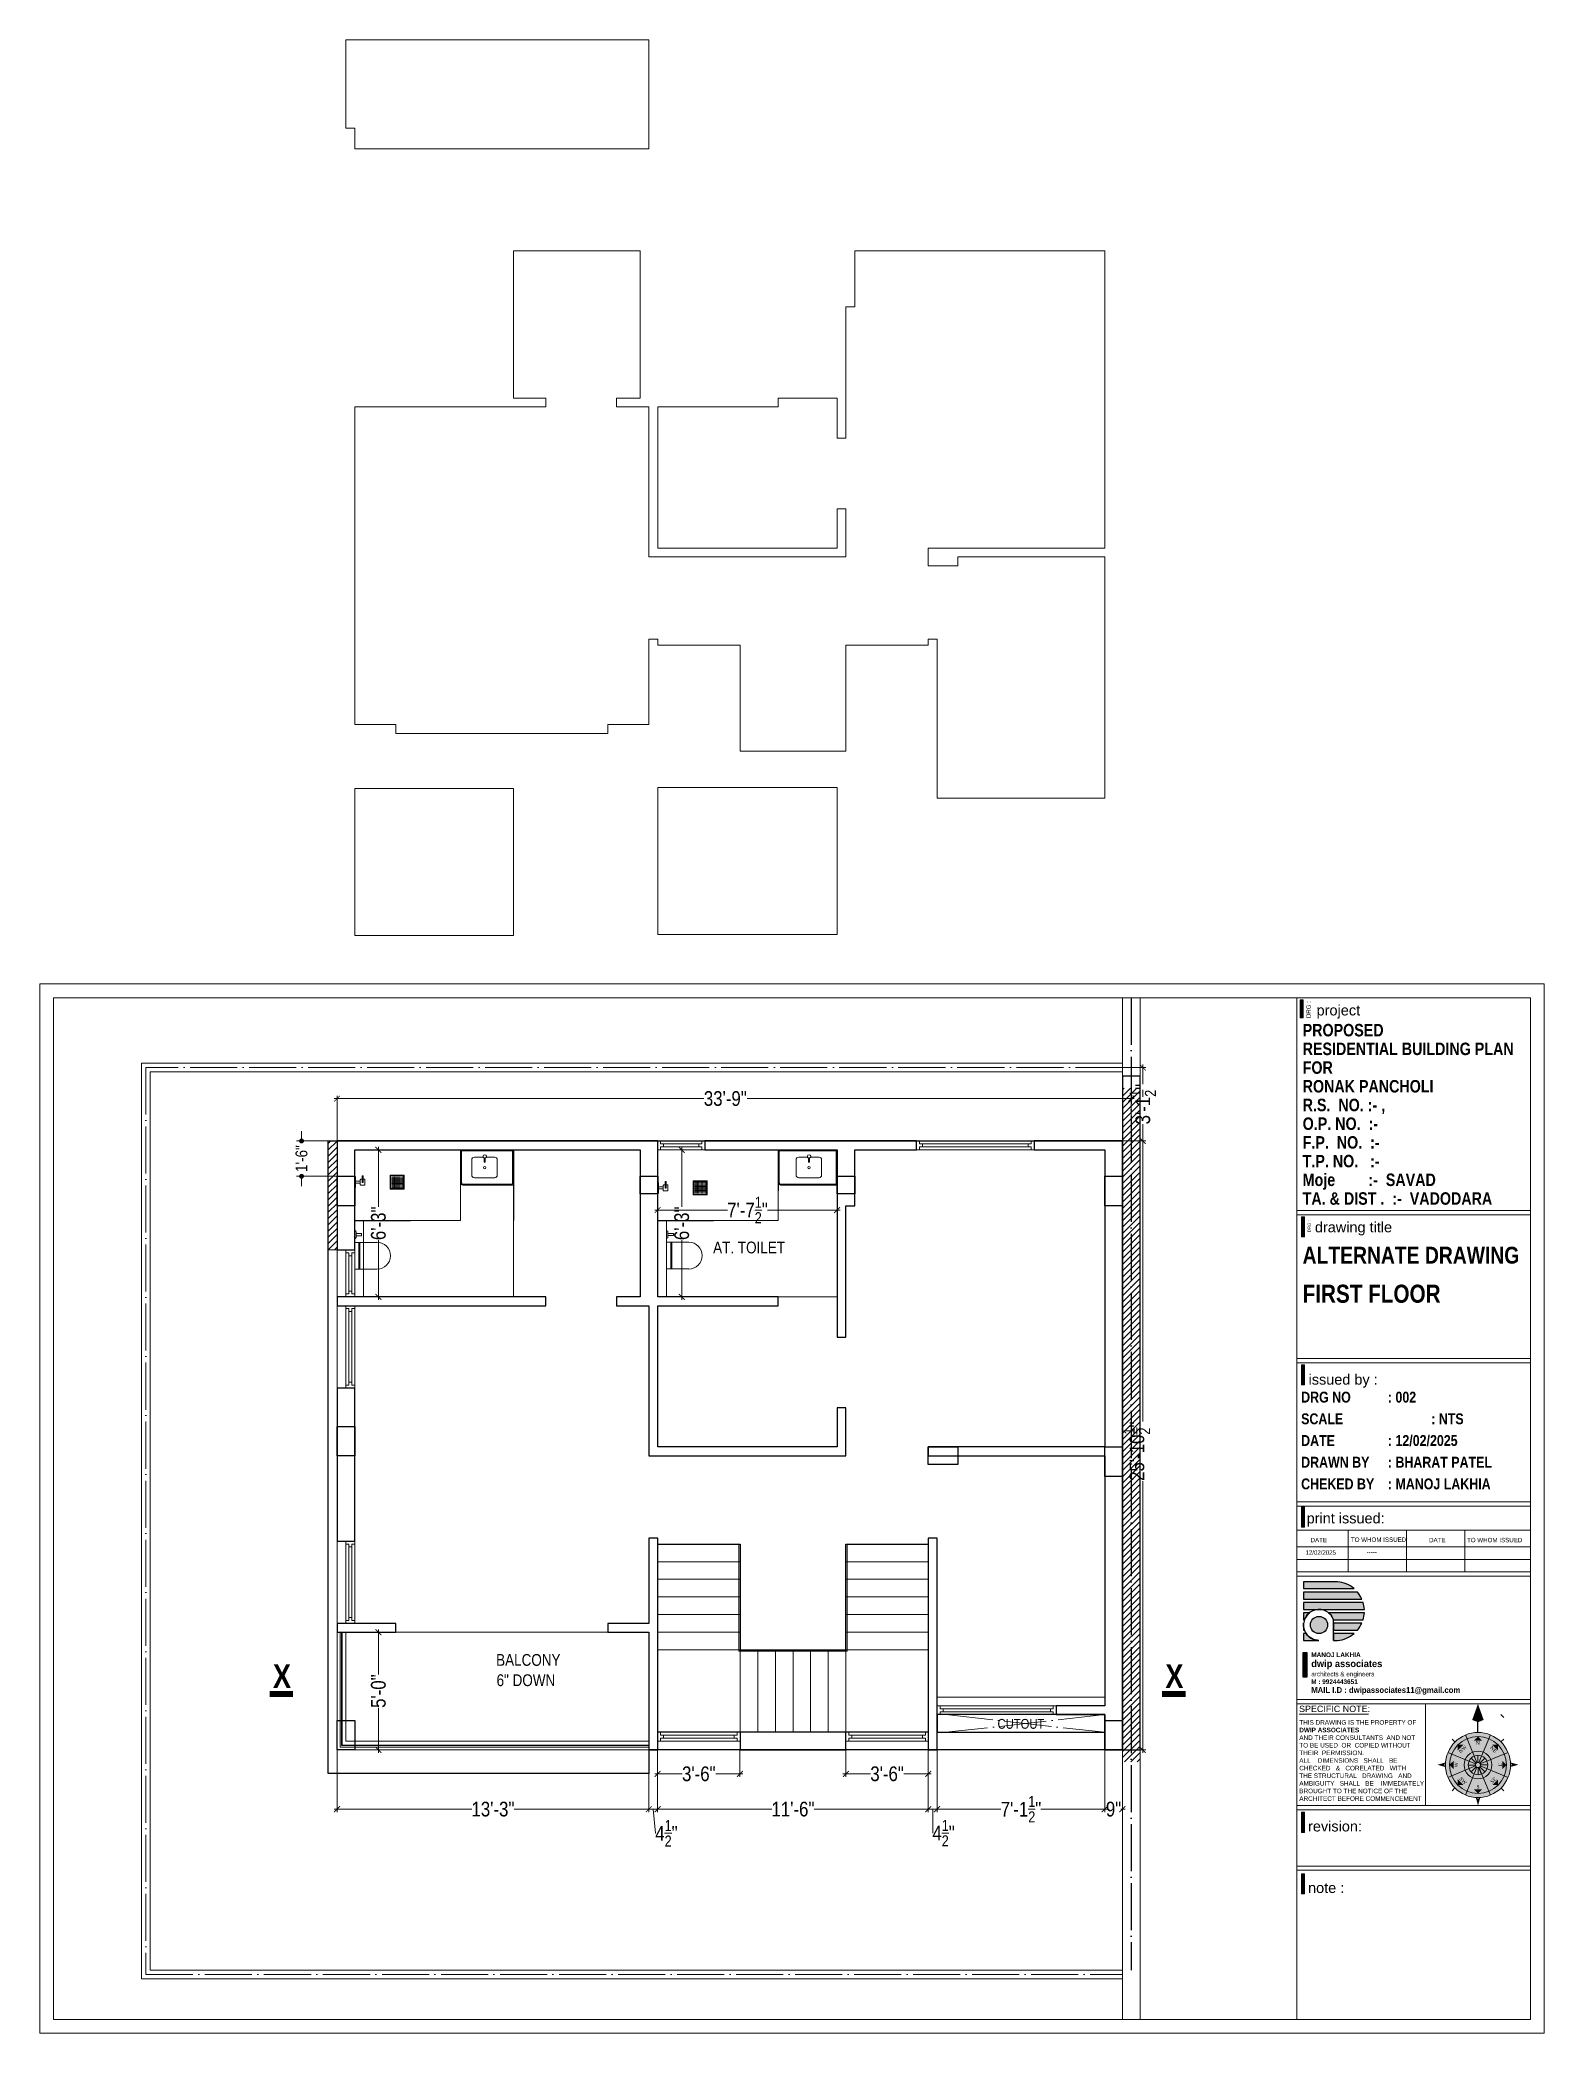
# Model space of a CAD drawing. Header units: millimetres. Extents: x 56222 to 152663, y -171621 to -121287.
# Drawn here: x 148891 to 149658, y -168830 to -167814 of the extents above; entities that cross this region are included whole.
import ezdxf
from ezdxf.enums import TextEntityAlignment as Align

# ---------------------------------------------------------------- set-up
doc = ezdxf.new("R2010")
doc.units = ezdxf.units.MM
doc.header["$MEASUREMENT"] = 0
doc.header["$PDMODE"] = 35
doc.linetypes.add('ACAD_ISO04W100', pattern=[30, 24, -3, 0, -3])
doc.layers.get('Defpoints').update_dxf_attribs({"color": 220})
for name, color, linetype, lineweight in [('COLUMN', 1, 'Continuous', 30), ('ELEVATION ( SPIRAL STAIR )', 250, 'Continuous', 9), ('FIRST FLOOR', 7, 'Continuous', 9), ('FIRST FLOOR ( DIM )', 250, 'Continuous', 9), ('FIRST FLOOR ( DW_RAIL )', 7, 'Continuous', 9), ('FIRST FLOOR ( TEXT )', 7, 'Continuous', 9), ('FIRST FLOOR_( PLine )_', 251, 'Continuous', 30), ('FIRST FLOOR_( STAIR )', 251, 'Continuous', 9), ('FURNITURE', 59, 'Continuous', 9), ('GROUND FLOOR', 7, 'Continuous', 9), ('GROUND FLOOR  ( DIM )', 7, 'Continuous', 9), ('GROUND FLOOR  ( HATCH )', 251, 'Continuous', 9), ('GROUND FLOOR ( DW_RAIL )', 7, 'Continuous', 9), ('plot boundary', 26, 'Continuous', 30), ('SECTION', 7, 'Continuous', 9), ('STAIRCASE', 45, 'Continuous', 25), ('X_PLOT', 1, 'Continuous', 9), ('X_SHEET', 7, 'Continuous', 9)]:
    doc.layers.add(name, color=color, linetype=linetype, lineweight=lineweight)
doc.layers.add('XX~SLAB ( PLINE )', color=251, linetype='Continuous', plot=False)
doc.styles.add("AR_0'-0", font='arial.ttf')
doc.styles.add('AR_6', font='arial.ttf', dxfattribs={"height": 6})
doc.styles.add('Cn BT~6', font='swissc.ttf', dxfattribs={"height": 6})
doc.styles.add("Cn_BT_0'-0", font='swissc.ttf')
doc.styles.add('Cn_BT_7½', font='swissc.ttf', dxfattribs={"height": 7.5})
doc.styles.add('DUTCH801', font='dutcheb.ttf', dxfattribs={"height": 6.5})
doc.styles.add('KATHA', font='swissc.ttf')
doc.styles.get("Standard").update_dxf_attribs({"font": 'arial.ttf', "height": 6})
doc.dimstyles.new('Cn BT~6', dxfattribs={"dimtxt": 0.18, "dimasz": 2.5, "dimexe": 2.5, "dimexo": 0, "dimgap": 0.09, "dimtad": 0, "dimdec": 3, "dimzin": 3, "dimdsep": 46, "dimlunit": 4, "dimtxsty": 'Cn BT~6', "dimblk": 'DOT', "dimcen": 0.09, "dimdle": 2, "dimclrd": 250, "dimclre": 250, "dimclrt": 5, "dimadec": 0, "dimazin": 0, "dimtfac": 0.75, "dimtdec": 3, "dimtofl": 0, "dimtmove": 0, "dimatfit": 3, "dimfxl": 1, "dimtolj": 1, "dimtzin": 0, "dimlwd": 15, "dimlwe": 15, "dimarcsym": 0})
doc.dimstyles.new('Cn_BT_7½', dxfattribs={"dimtxt": 9, "dimasz": 3, "dimexe": 1.5, "dimexo": 0, "dimgap": 0.09, "dimtad": 0, "dimdec": 3, "dimzin": 3, "dimdsep": 46, "dimlunit": 4, "dimtxsty": 'Cn_BT_7½', "dimblk": 'ARCHTICK', "dimcen": 0.09, "dimdle": 1.5, "dimclrd": 251, "dimclre": 251, "dimclrt": 14, "dimadec": 0, "dimazin": 0, "dimtfac": 0.75, "dimtdec": 3, "dimtofl": 0, "dimtmove": 0, "dimatfit": 3, "dimfxl": 0, "dimtolj": 1, "dimtzin": 0, "dimlwd": 15, "dimlwe": 15, "dimarcsym": 0})

msp = doc.modelspace()

# ---------------------------------------------------------------- texts
at = {"layer": 'FIRST FLOOR ( TEXT )', "char_height": 6, "attachment_point": 5, "style": 'KATHA'}
for s, insert in [('AT. TOILET', (149252.5289, -168429.5496)), ('BALCONY', (149139.9577, -168639.8335))]:
    msp.add_mtext(s, dxfattribs=dict(at, insert=insert))
at = {"layer": 'FIRST FLOOR ( TEXT )', "color": 5, "insert": (149138.7215, -168650.1777), "char_height": 6, "attachment_point": 5, "style": 'KATHA'}
msp.add_mtext('6" DOWN', dxfattribs=at)
at = {"layer": 'FIRST FLOOR ( TEXT )', "color": 1, "insert": (149391.1702, -168672.4192), "char_height": 5, "attachment_point": 5, "style": "Cn_BT_0'-0"}
msp.add_mtext('CUTOUT', dxfattribs=at)
at = {"layer": 'plot boundary', "color": 251, "ltscale": 0.25, "insert": (149539.2321, -168635.9996), "char_height": 3.531161, "attachment_point": 1}
msp.add_mtext('{\\fArial|b1|i0|c0|p34;\\H0.6667x;MANOJ LAKHIA\\fBankGothic Lt BT|b1|i0|c0|p34;\\P\\fBankGothic Md BT|b1|i0|c0|p34;\\H1.5x;dwip associates\\P\\fBankGothic Lt BT|b0|i0|c0|p34;\\H0.6667x;architects & engineers\\P\\fStylus BT|b1|i0|c0|p34;\\H0.9999x;M : 9924443651\\P\\H1.25x;MAIL I.D : dwipassociates11@gmail.com}', dxfattribs=at)
at = {"layer": 'SECTION', "color": 5, "char_height": 12, "attachment_point": 7, "line_spacing_factor": 1.157143, "style": "Cn_BT_0'-0"}
for insert in [(149009.7261, -168654.0597), (149464.8553, -168654.0597)]:
    msp.add_mtext('{\\fSwis721 Cn BT|b1|i0|c0|p34;X}', dxfattribs=dict(at, insert=insert))
at = {"layer": 'X_SHEET', "color": 0, "ltscale": 0.25, "insert": (149536.7289, -168312.5259), "char_height": 2.21199, "width": 9.483907, "attachment_point": 1, "rotation": 90, "style": "AR_0'-0"}
msp.add_mtext('DRG :', dxfattribs=at)
at = {"layer": 'X_SHEET', "color": 0, "ltscale": 0.25, "attachment_point": 1}
for s, insert, char_height, style in [('{\\fSwis721 Ex BT|b0|i0|c0|p34;project}', (149541.914, -168305.8899), 5.308778, 'AR_6'), ('{\\fSwis721 Cn BT|b1|i0|c0|p34;FIRST FLOOR}', (149534.8175, -168448.4658), 9.214445, 'KATHA')]:
    msp.add_mtext(s, dxfattribs=dict(at, insert=insert, char_height=char_height, style=style))
at = {"layer": 'X_SHEET', "color": 0, "linetype": 'Continuous', "attachment_point": 1, "style": "Cn_BT_0'-0"}
for s, insert, char_height, line_spacing_factor in [('{\\fSwis721 Cn BT|b1|i0|c0|p34;PROPOSED\\PRESIDENTIAL BUILDING PLAN\\PFOR\\P\\C5;RONAK PANCHOLI  \\C1; \\C29;\\P\\C0;R.S.  NO. :- , \\PO.P. NO.  :-      \\PF.P.  NO.  :-          \\PT.P. NO.   :-  \\PMoje ^I    :-  SAVAD\\PTA. & DIST .  :-  VADODARA}', (149534.8468, -168315.5095), 6.357435, 0.9), ('\\A1;{\\fSwis721 Cn BT|b1|i0|c0|p34;DRG NO ^I: 002\\PSCALE ^I^I: NTS\\PDATE ^I^I: 12/02/2025\\P\\A0;DRAWN BY ^I: BHARAT PATEL\\PCHEKED BY ^I: MANOJ LAKHIA}', (149534.0682, -168503.0429), 5.528667, 1.2)]:
    msp.add_mtext(s, dxfattribs=dict(at, insert=insert, char_height=char_height, line_spacing_factor=line_spacing_factor))
at = {"layer": 'X_SHEET', "color": 0, "ltscale": 0.25, "insert": (149537.4049, -168421.7421), "char_height": 1.58405, "attachment_point": 1, "rotation": 90}
msp.add_mtext('DRG :', dxfattribs=at)
at = {"layer": 'X_SHEET', "color": 0, "ltscale": 0.25, "char_height": 5.280173, "attachment_point": 1}
for s, insert in [('{\\fSwis721 Ex BT|b0|i0|c0|p34;drawing title}', (149541.0937, -168416.4849)), ('issued by :', (149537.8536, -168494.1715)), ('{\\fArial|b0|i0|c0|p34;print issued:}', (149536.8763, -168564.9055))]:
    msp.add_mtext(s, dxfattribs=dict(at, insert=insert))
at = {"layer": 'X_SHEET', "ltscale": 0.25, "insert": (149534.8175, -168429.1319), "char_height": 8.600149, "attachment_point": 1, "style": 'KATHA'}
msp.add_mtext('{\\fSwis721 Cn BT|b1|i0|c0|p34;ALTERNATE DRAWING}', dxfattribs=at)
at = {"layer": 'X_SHEET', "color": 0, "linetype": 'Continuous', "insert": (149536.3226, -168583.9099), "char_height": 2.25842, "attachment_point": 1, "style": 'KATHA'}
msp.add_mtext('12/02/2025', dxfattribs=at)
at = {"layer": 'X_SHEET', "color": 0, "linetype": 'Continuous', "attachment_point": 1}
for s, insert, char_height in [('{\\fArial|b0|i0|c0|p34;DATE}', (149538.8889, -168577.5547), 2.258419), ('{\\fArial|b0|i0|c0|p34;TO WHOM ISSUED}', (149559.4562, -168577.3603), 2.258419), ('{\\fArial|b0|i0|c0|p34;DATE}', (149599.2965, -168577.5547), 2.258419), ('{\\fArial|b0|i0|c0|p34;TO WHOM ISSUED}', (149618.6523, -168577.5547), 2.258419), ('{\\fArial|b0|i0|c0|p34;-----}', (149567.4776, -168583.7156), 2.258419), ('THIS DRAWING IS THE PROPERTY OF \\P{\\fArial|b1|i0|c0|p34;\\C59;DWIP ASSOCIATES\\C29; \\fArial|b0|i0|c0|p34;\\P}AND THEIR CONSULTANTS  AND NOT \\PTO BE USED  OR  COPIED WITHOUT \\PTHEIR  PERMISSION.\\PALL    DIMENSIONS   SHALL   BE   \\PCHECKED   &   CORELATED   WITH   \\PTHE STRUCTURAL   DRAWING   AND   \\PAMBIGUITY   SHALL   BE    IMMEDIATELY \\PBROUGHT TO THE NOTICE OF THE \\PARCHITECT BEFORE COMMENCEMENT', (149533.1211, -168670.4765), 2.330297)]:
    msp.add_mtext(s, dxfattribs=dict(at, insert=insert, char_height=char_height))
at = {"layer": 'X_SHEET', "linetype": 'Continuous', "insert": (149533.0161, -168663.1275), "char_height": 3.262161, "attachment_point": 1}
msp.add_mtext('SPECIFIC NOTE:', dxfattribs=at)
at = {"layer": 'X_SHEET', "color": 29, "ltscale": 0.25, "char_height": 5.280173, "attachment_point": 1}
for s, insert in [('{\\C0;revision:}', (149537.6022, -168721.9764)), ('{\\C0;note :}', (149537.6021, -168753.3494))]:
    msp.add_mtext(s, dxfattribs=dict(at, insert=insert))

# ---------------------------------------------------------------- blocks, each defined once
blk = doc.blocks.new('_ArchTick')
at = {"color": 0, "linetype": 'ByBlock', "const_width": 0.15}
blk.add_lwpolyline([(-0.5, -0.5), (0.5, 0.5)], dxfattribs=at)
blk = doc.blocks.new('*D136')
at = {"layer": 'Defpoints', "color": 0, "transparency": 16777216}
for p in [(149438.4, -168337.7), (149442.9, -168375.2), (149453.3, -168375.2)]:
    blk.add_point(p, dxfattribs=at)
at = {"layer": 'FIRST FLOOR ( DIM )', "color": 251, "lineweight": 15, "transparency": 16777216}
for p, q in [((149438.4, -168337.7), (149454.8, -168337.7)), ((149453.3, -168336.2), (149453.3, -168346.2)), ((149453.3, -168376.7), (149453.3, -168366.7)), ((149442.9, -168375.2), (149454.8, -168375.2))]:
    blk.add_line(p, q, dxfattribs=at)
at = {"layer": 'FIRST FLOOR ( DIM )', "color": 251, "lineweight": 15, "transparency": 16777216, "xscale": 3, "yscale": 3, "zscale": 3}
for p, rotation in [((149453.3, -168337.7), 90), ((149453.3, -168375.2), 270)]:
    blk.add_blockref('_ArchTick', p, dxfattribs=dict(at, rotation=rotation))
at = {"layer": 'FIRST FLOOR ( DIM )', "color": 14, "transparency": 16777216, "insert": (149453.3, -168356.4), "char_height": 7.5, "attachment_point": 5, "rotation": 90, "style": 'Cn_BT_7½'}
blk.add_mtext('\\A1;3\'-1{\\H0.75x;\\S1/2;}"', dxfattribs=at)
blk = doc.blocks.new('*D137')
at = {"layer": 'Defpoints', "color": 0, "transparency": 16777216}
for p in [(149442.9, -168375.2), (149438.4, -168685.7), (149453.3, -168685.7)]:
    blk.add_point(p, dxfattribs=at)
at = {"layer": 'FIRST FLOOR ( DIM )', "color": 251, "lineweight": 15, "transparency": 16777216}
for p, q in [((149442.9, -168375.2), (149454.8, -168375.2)), ((149453.3, -168373.7), (149453.3, -168518.3)), ((149453.3, -168687.2), (149453.3, -168548.6)), ((149438.4, -168685.7), (149454.8, -168685.7))]:
    blk.add_line(p, q, dxfattribs=at)
at = {"layer": 'FIRST FLOOR ( DIM )', "color": 251, "lineweight": 15, "transparency": 16777216, "xscale": 3, "yscale": 3, "zscale": 3}
for p, rotation in [((149453.3, -168375.2), 90), ((149453.3, -168685.7), 270)]:
    blk.add_blockref('_ArchTick', p, dxfattribs=dict(at, rotation=rotation))
at = {"layer": 'FIRST FLOOR ( DIM )', "color": 14, "transparency": 16777216, "insert": (149450.3, -168533.4), "char_height": 7.5, "attachment_point": 5, "rotation": 90, "style": 'Cn_BT_7½'}
blk.add_mtext('\\A1;25\'-10{\\H0.75x;\\S1/2;}"', dxfattribs=at)
blk = doc.blocks.new('*D138')
at = {"layer": 'Defpoints', "color": 0, "transparency": 16777216}
for p in [(149205.9, -168408.2), (149205.9, -168410.4), (149297.4, -168408.2)]:
    blk.add_point(p, dxfattribs=at)
at = {"layer": 'FIRST FLOOR ( DIM )', "color": 251, "lineweight": 15, "transparency": 16777216}
for p, q in [((149204.4, -168410.4), (149241.5, -168410.4)), ((149205.9, -168408.2), (149205.9, -168411.9)), ((149298.9, -168410.4), (149261.9, -168410.4)), ((149297.4, -168408.2), (149297.4, -168411.9))]:
    blk.add_line(p, q, dxfattribs=at)
at = {"layer": 'FIRST FLOOR ( DIM )', "color": 251, "lineweight": 15, "transparency": 16777216, "xscale": 3, "yscale": 3, "zscale": 3, "rotation": 180}
blk.add_blockref('_ArchTick', (149205.9, -168410.4), dxfattribs=at)
at = {"layer": 'FIRST FLOOR ( DIM )', "color": 251, "lineweight": 15, "transparency": 16777216, "xscale": 3, "yscale": 3, "zscale": 3}
blk.add_blockref('_ArchTick', (149297.4, -168410.4), dxfattribs=at)
at = {"layer": 'FIRST FLOOR ( DIM )', "color": 14, "transparency": 16777216, "insert": (149251.7, -168410.4), "char_height": 7.5, "attachment_point": 5, "style": 'Cn_BT_7½'}
blk.add_mtext('\\A1;7\'-7{\\H0.75x;\\S1/2;}"', dxfattribs=at)
blk = doc.blocks.new('*D139')
at = {"layer": 'Defpoints', "color": 0, "transparency": 16777216}
for p in [(149042.4, -168353.6), (149042.4, -168375.2), (149447.4, -168375.2)]:
    blk.add_point(p, dxfattribs=at)
at = {"layer": 'FIRST FLOOR ( DIM )', "color": 251, "lineweight": 15, "transparency": 16777216}
for p, q in [((149040.9, -168353.6), (149229.4, -168353.6)), ((149042.4, -168375.2), (149042.4, -168352.1)), ((149448.9, -168353.6), (149251.5, -168353.6)), ((149447.4, -168375.2), (149447.4, -168352.1))]:
    blk.add_line(p, q, dxfattribs=at)
at = {"layer": 'FIRST FLOOR ( DIM )', "color": 251, "lineweight": 15, "transparency": 16777216, "xscale": 3, "yscale": 3, "zscale": 3, "rotation": 180}
blk.add_blockref('_ArchTick', (149042.4, -168353.6), dxfattribs=at)
at = {"layer": 'FIRST FLOOR ( DIM )', "color": 251, "lineweight": 15, "transparency": 16777216, "xscale": 3, "yscale": 3, "zscale": 3}
blk.add_blockref('_ArchTick', (149447.4, -168353.6), dxfattribs=at)
at = {"layer": 'FIRST FLOOR ( DIM )', "color": 14, "transparency": 16777216, "insert": (149240.4, -168353.6), "char_height": 7.5, "attachment_point": 5, "style": 'Cn_BT_7½'}
blk.add_mtext('\\A1;33\'-9"', dxfattribs=at)
blk = doc.blocks.new('NORTH')
h = blk.add_hatch(color=9)
h.set_gradient(color1=(201, 201, 201), color2=(237, 237, 237), one_color=1, tint=0.93, name='SPHERICAL')
edge = h.paths.add_edge_path()
edge.add_arc((329168.4, -156620.1), 24.1, 0, 360)
at = {"layer": 'X_SHEET'}
for color, points in [(224, [(329168.4, -156574.8), (329168.4, -156588.4), (329164.1, -156586.7)]), (230, [(329172.6, -156586.7), (329168.4, -156588.4), (329168.4, -156574.8)]), (47, [(329153.4, -156609.4), (329153.4, -156605.1), (329157.7, -156605.1)]), (47, [(329165.3, -156602), (329168.4, -156598.9), (329171.4, -156602)]), (47, [(329179, -156605.1), (329183.3, -156605.1), (329183.3, -156609.4)]), (224, [(329143.4, -156619.9), (329144.3, -156618.2), (329138.4, -156619.9)]), (230, [(329144.3, -156621.6), (329143.4, -156619.9), (329138.4, -156619.9)]), (47, [(329147.2, -156620), (329150.3, -156617), (329150.3, -156623.1)]), (47, [(329186.5, -156623.1), (329186.5, -156617), (329189.5, -156620.1)]), (224, [(329193.3, -156619.9), (329192.5, -156618.2), (329198.4, -156619.9)]), (230, [(329192.5, -156621.6), (329193.3, -156619.9), (329198.4, -156619.9)]), (47, [(329153.4, -156635), (329153.4, -156630.7), (329157.7, -156635)]), (47, [(329171.4, -156638.2), (329165.3, -156638.1), (329168.3, -156641.2)]), (47, [(329179, -156635), (329183.3, -156630.7), (329183.3, -156635)]), (230, [(329166.7, -156644.1), (329168.4, -156645), (329168.4, -156650.1)]), (224, [(329168.4, -156645), (329170.1, -156644.1), (329168.4, -156650.1)])]:
    blk.add_hatch(color=color, dxfattribs=at).paths.add_polyline_path(points)
at = {"color": 254, "lineweight": 5}
for p, q in [((329185.4, -156582.8), (329187.6, -156585)), ((329166.5, -156620.1), (329161.2, -156620.1)), ((329167, -156618.7), (329163.3, -156615)), ((329167, -156621.4), (329163.3, -156625.1)), ((329168.4, -156618.2), (329168.4, -156612.9)), ((329168.4, -156621.9), (329168.4, -156627.2)), ((329169.7, -156618.7), (329173.4, -156615)), ((329169.7, -156621.4), (329173.4, -156625.1)), ((329170.2, -156620.1), (329175.5, -156620.1))]:
    blk.add_line(p, q, dxfattribs=at)
at = {"color": 250, "lineweight": 9}
for p, q in [((329151.3, -156603), (329149.2, -156600.9)), ((329167.6, -156618.3), (329159.1, -156597.8)), ((329169.1, -156618.3), (329177.6, -156597.8)), ((329185.4, -156603), (329187.6, -156600.9)), ((329146.1, -156610.8), (329166.6, -156619.3)), ((329146.1, -156629.3), (329166.6, -156620.8)), ((329159.1, -156642.4), (329167.6, -156621.8)), ((329177.6, -156642.4), (329169.1, -156621.8)), ((329170.1, -156619.3), (329190.7, -156610.8)), ((329170.1, -156620.8), (329190.7, -156629.3)), ((329151.3, -156637.1), (329149.2, -156639.2)), ((329185.4, -156637.1), (329187.6, -156639.2))]:
    blk.add_line(p, q, dxfattribs=at)
at = {"color": 1}
blk.add_line((329171.1, -156626.7), (329169.1, -156621.8), dxfattribs=at)
at = {"lineweight": 9}
for radius in [24.1, 21.1, 10.2, 7.18, 1.88]:
    blk.add_circle((329168.4, -156620.1), radius, dxfattribs=at)
at = {"layer": 'X_SHEET', "color": 29, "linetype": 'Continuous', "lineweight": 25}
blk.add_line((329168.4, -156595.9), (329168.4, -156588.4), dxfattribs=at)
at = {"layer": 'X_SHEET', "color": 26, "linetype": 'ByBlock', "lineweight": -2, "style": 'DUTCH801'}
for s, rotation, p in [('NW', 44.9141, (329156.2, -156607.4)), ('N', 359.9141, (329168.3, -156602.4)), ('S', 359.9141, (329168.4, -156634.9)), ('SE', 44.9141, (329178.9, -156630.5))]:
    blk.add_text(s, height=2.7, rotation=rotation, dxfattribs=at).set_placement(p, align=Align.TOP_CENTER)
for s, rotation, p in [('NE', 314.9141, (329178.9, -156609.6)), ('W', 89.9141, (329153.5, -156620)), ('E', 89.9141, (329186.1, -156619.8)), ('SW', 314.9141, (329156.3, -156632.7))]:
    blk.add_text(s, height=2.7, rotation=rotation, dxfattribs=at).set_placement(p, align=Align.CENTER)
blk = doc.blocks.new('logo')
at = {"layer": 'STAIRCASE', "linetype": 'Continuous', "ltscale": 15}
h = blk.add_hatch(color=0, dxfattribs=at)
edge = h.paths.add_edge_path()
edge.add_line((52190.2, -8438.8), (52131.5, -8438.8))
edge.add_line((52131.5, -8438.8), (52131.5, -8450.8))
edge.add_line((52131.5, -8450.8), (52219.1, -8450.8))
edge.add_arc((52186.1, -8489.7), 51, 49.5898, 85.3906)
edge = h.paths.add_edge_path()
edge.add_line((52225, -8456.8), (52131.5, -8456.8))
edge.add_line((52131.5, -8456.8), (52131.5, -8468.8))
edge.add_line((52131.5, -8468.8), (52232.6, -8468.8))
edge.add_arc((52186.1, -8489.7), 51, 24.196, 40.1809)
edge = h.paths.add_edge_path()
edge.add_line((52234.8, -8474.7), (52131.5, -8474.7))
edge.add_line((52131.5, -8474.7), (52131.5, -8486.7))
edge.add_line((52131.5, -8486.7), (52237, -8486.7))
edge.add_arc((52186.1, -8489.7), 51, 3.3421, 17.076)
edge = h.paths.add_edge_path()
edge.add_line((52237, -8492.6), (52174.8, -8492.6))
edge.add_arc((52158.3, -8513.7), 26.8, 19.8001, 51.8901, ccw=False)
edge.add_line((52183.5, -8504.6), (52234.8, -8504.6))
edge.add_arc((52186.1, -8489.7), 51, 342.9464, 356.6794)
edge = h.paths.add_edge_path()
edge.add_line((52232.6, -8510.5), (52183.5, -8510.5))
edge.add_line((52183.5, -8510.5), (52183.5, -8522.5))
edge.add_line((52183.5, -8522.5), (52225.1, -8522.5))
edge.add_arc((52186.1, -8489.7), 51, 319.8472, 335.8275)
edge = h.paths.add_edge_path()
edge.add_line((52219.2, -8528.5), (52183.5, -8528.5))
edge.add_line((52183.5, -8528.5), (52183.5, -8540.5))
edge.add_line((52183.5, -8540.5), (52190.4, -8540.5))
edge.add_arc((52186.1, -8489.7), 51, 274.8693, 310.4434)
edge = h.paths.add_edge_path()
edge.add_line((52136, -8528.5), (52131.5, -8528.5))
edge.add_line((52131.5, -8528.5), (52131.5, -8540.5))
edge.add_line((52131.5, -8540.5), (52158.3, -8540.5))
edge.add_arc((52158.3, -8513.7), 26.8, 213.4982, 270, ccw=False)
edge = h.paths.add_edge_path()
edge.add_line((52131.5, -8513.7), (52131.5, -8522.5))
edge.add_line((52131.5, -8522.5), (52133, -8522.5))
edge.add_arc((52158.3, -8513.7), 26.8, 180, 199.307, ccw=False)
edge = h.paths.add_edge_path()
edge.add_line((52131.7, -8510.5), (52131.5, -8510.5))
edge.add_line((52131.5, -8510.5), (52131.5, -8513.7))
edge.add_arc((52158.3, -8513.7), 26.8, 173.2545, 180, ccw=False)
edge = h.paths.add_edge_path()
edge.add_line((52141.8, -8492.6), (52131.5, -8492.6))
edge.add_line((52131.5, -8492.6), (52131.5, -8504.6))
edge.add_line((52131.5, -8504.6), (52133.1, -8504.6))
edge.add_arc((52158.3, -8513.7), 26.8, 128.1099, 160.1999, ccw=False)
edge = h.paths.add_edge_path()
edge.add_arc((52158.3, -8513.7), 14.8, 0, 360)
at = {"layer": 'STAIRCASE', "color": 0, "linetype": 'Continuous', "ltscale": 15}
blk.add_line((52183.5, -8540.5), (52183.5, -8504.6), dxfattribs=at)
for points in [[(52190.2, -8438.8), (52131.5, -8438.8), (52131.5, -8450.8), (52219.1, -8450.8, 0.157494)], [(52225, -8456.8), (52131.5, -8456.8), (52131.5, -8468.8), (52232.6, -8468.8, 0.06986)], [(52234.8, -8474.7), (52131.5, -8474.7), (52131.5, -8486.7), (52237, -8486.7, 0.059998)], [(52141.8, -8492.6), (52131.5, -8492.6), (52131.5, -8504.6), (52133.1, -8504.6, -0.140942)], [(52237, -8492.6), (52174.8, -8492.6, -0.140942), (52183.5, -8504.6), (52234.8, -8504.6, 0.059993)], [(52131.7, -8510.5), (52131.5, -8510.5), (52131.5, -8513.7, -0.029441)], [(52131.5, -8513.7), (52131.5, -8522.5), (52133, -8522.5, -0.084443)], [(52136, -8528.5), (52131.5, -8528.5), (52131.5, -8540.5), (52158.3, -8540.5, -0.251655)], [(52232.6, -8510.5), (52183.5, -8510.5), (52183.5, -8522.5), (52225.1, -8522.5, 0.069841)], [(52219.2, -8528.5), (52183.5, -8528.5), (52183.5, -8540.5), (52190.4, -8540.5, 0.15648)]]:
    blk.add_lwpolyline(points, format="xyb", close=True, dxfattribs=at)
blk.add_circle((52158.3, -8513.7), 14.8, dxfattribs=at)
blk.add_arc((52158.3, -8513.7), 26.8, 19.8001, 270, dxfattribs=at)
blk = doc.blocks.new('*D140')
at = {"layer": 'Defpoints', "color": 0, "transparency": 16777216}
for p in [(149042.4, -168685.7), (149201.4, -168685.7), (149201.4, -168715.9)]:
    blk.add_point(p, dxfattribs=at)
at = {"layer": 'FIRST FLOOR ( DIM )', "color": 251, "lineweight": 15, "transparency": 16777216}
for p, q in [((149042.4, -168685.7), (149042.4, -168717.4)), ((149201.4, -168685.7), (149201.4, -168717.4)), ((149040.9, -168715.9), (149111.1, -168715.9)), ((149202.9, -168715.9), (149132.8, -168715.9))]:
    blk.add_line(p, q, dxfattribs=at)
at = {"layer": 'FIRST FLOOR ( DIM )', "color": 251, "lineweight": 15, "transparency": 16777216, "xscale": 3, "yscale": 3, "zscale": 3, "rotation": 180}
blk.add_blockref('_ArchTick', (149042.4, -168715.9), dxfattribs=at)
at = {"layer": 'FIRST FLOOR ( DIM )', "color": 251, "lineweight": 15, "transparency": 16777216, "xscale": 3, "yscale": 3, "zscale": 3}
blk.add_blockref('_ArchTick', (149201.4, -168715.9), dxfattribs=at)
at = {"layer": 'FIRST FLOOR ( DIM )', "color": 14, "transparency": 16777216, "insert": (149121.9, -168715.9), "char_height": 7.5, "attachment_point": 5, "style": 'Cn_BT_7½'}
blk.add_mtext('\\A1;13\'-3"', dxfattribs=at)
blk = doc.blocks.new('*D141')
at = {"layer": 'Defpoints', "color": 0, "transparency": 16777216}
for p in [(149201.4, -168685.7), (149205.9, -168685.7), (149205.9, -168715.9)]:
    blk.add_point(p, dxfattribs=at)
at = {"layer": 'FIRST FLOOR ( DIM )', "color": 251, "lineweight": 15, "transparency": 16777216}
for p, q in [((149201.4, -168685.7), (149201.4, -168717.4)), ((149205.9, -168685.7), (149205.9, -168717.4)), ((149199.9, -168715.9), (149207.4, -168715.9)), ((149203.7, -168715.9), (149204.8, -168728.2)), ((149204.8, -168728.2), (149205, -168728.2))]:
    blk.add_line(p, q, dxfattribs=at)
at = {"layer": 'FIRST FLOOR ( DIM )', "color": 251, "lineweight": 15, "transparency": 16777216, "xscale": 3, "yscale": 3, "zscale": 3, "rotation": 180}
blk.add_blockref('_ArchTick', (149201.4, -168715.9), dxfattribs=at)
at = {"layer": 'FIRST FLOOR ( DIM )', "color": 251, "lineweight": 15, "transparency": 16777216, "xscale": 3, "yscale": 3, "zscale": 3}
blk.add_blockref('_ArchTick', (149205.9, -168715.9), dxfattribs=at)
at = {"layer": 'FIRST FLOOR ( DIM )', "color": 14, "transparency": 16777216, "insert": (149210.4, -168728.2), "char_height": 7.5, "attachment_point": 5, "style": 'Cn_BT_7½'}
blk.add_mtext('\\A1;4{\\H0.75x;\\S1/2;}"', dxfattribs=at)
blk = doc.blocks.new('*D142')
at = {"layer": 'Defpoints', "color": 0, "transparency": 16777216}
for p in [(149205.9, -168685.7), (149247.9, -168685.7), (149247.9, -168697.9)]:
    blk.add_point(p, dxfattribs=at)
at = {"layer": 'FIRST FLOOR ( DIM )', "color": 251, "lineweight": 15, "transparency": 16777216}
for p, q in [((149205.9, -168685.7), (149205.9, -168699.4)), ((149247.9, -168685.7), (149247.9, -168699.4)), ((149204.4, -168697.9), (149218.4, -168697.9)), ((149249.4, -168697.9), (149235.5, -168697.9))]:
    blk.add_line(p, q, dxfattribs=at)
at = {"layer": 'FIRST FLOOR ( DIM )', "color": 251, "lineweight": 15, "transparency": 16777216, "xscale": 3, "yscale": 3, "zscale": 3, "rotation": 180}
blk.add_blockref('_ArchTick', (149205.9, -168697.9), dxfattribs=at)
at = {"layer": 'FIRST FLOOR ( DIM )', "color": 251, "lineweight": 15, "transparency": 16777216, "xscale": 3, "yscale": 3, "zscale": 3}
blk.add_blockref('_ArchTick', (149247.9, -168697.9), dxfattribs=at)
at = {"layer": 'FIRST FLOOR ( DIM )', "color": 14, "transparency": 16777216, "insert": (149226.9, -168697.9), "char_height": 7.5, "attachment_point": 5, "style": 'Cn_BT_7½'}
blk.add_mtext('\\A1;3\'-6"', dxfattribs=at)
blk = doc.blocks.new('*D143')
at = {"layer": 'Defpoints', "color": 0, "transparency": 16777216}
for p in [(149301.9, -168685.7), (149343.9, -168685.7), (149343.9, -168697.9)]:
    blk.add_point(p, dxfattribs=at)
at = {"layer": 'FIRST FLOOR ( DIM )', "color": 251, "lineweight": 15, "transparency": 16777216}
for p, q in [((149301.9, -168685.7), (149301.9, -168699.4)), ((149343.9, -168685.7), (149343.9, -168699.4)), ((149300.4, -168697.9), (149314.4, -168697.9)), ((149345.4, -168697.9), (149331.5, -168697.9))]:
    blk.add_line(p, q, dxfattribs=at)
at = {"layer": 'FIRST FLOOR ( DIM )', "color": 251, "lineweight": 15, "transparency": 16777216, "xscale": 3, "yscale": 3, "zscale": 3, "rotation": 180}
blk.add_blockref('_ArchTick', (149301.9, -168697.9), dxfattribs=at)
at = {"layer": 'FIRST FLOOR ( DIM )', "color": 251, "lineweight": 15, "transparency": 16777216, "xscale": 3, "yscale": 3, "zscale": 3}
blk.add_blockref('_ArchTick', (149343.9, -168697.9), dxfattribs=at)
at = {"layer": 'FIRST FLOOR ( DIM )', "color": 14, "transparency": 16777216, "insert": (149322.9, -168697.9), "char_height": 7.5, "attachment_point": 5, "style": 'Cn_BT_7½'}
blk.add_mtext('\\A1;3\'-6"', dxfattribs=at)
blk = doc.blocks.new('*D144')
at = {"layer": 'Defpoints', "color": 0, "transparency": 16777216}
for p in [(149343.9, -168685.7), (149348.4, -168685.7), (149348.4, -168715.9)]:
    blk.add_point(p, dxfattribs=at)
at = {"layer": 'FIRST FLOOR ( DIM )', "color": 251, "lineweight": 15, "transparency": 16777216}
for p, q in [((149343.9, -168685.7), (149343.9, -168717.4)), ((149348.4, -168685.7), (149348.4, -168717.4)), ((149342.4, -168715.9), (149349.9, -168715.9)), ((149346.2, -168715.9), (149346.2, -168728.1)), ((149346.2, -168728.1), (149346.3, -168728.1))]:
    blk.add_line(p, q, dxfattribs=at)
at = {"layer": 'FIRST FLOOR ( DIM )', "color": 251, "lineweight": 15, "transparency": 16777216, "xscale": 3, "yscale": 3, "zscale": 3, "rotation": 180}
blk.add_blockref('_ArchTick', (149343.9, -168715.9), dxfattribs=at)
at = {"layer": 'FIRST FLOOR ( DIM )', "color": 251, "lineweight": 15, "transparency": 16777216, "xscale": 3, "yscale": 3, "zscale": 3}
blk.add_blockref('_ArchTick', (149348.4, -168715.9), dxfattribs=at)
at = {"layer": 'FIRST FLOOR ( DIM )', "color": 14, "transparency": 16777216, "insert": (149351.7, -168728.1), "char_height": 7.5, "attachment_point": 5, "style": 'Cn_BT_7½'}
blk.add_mtext('\\A1;4{\\H0.75x;\\S1/2;}"', dxfattribs=at)
blk = doc.blocks.new('*D145')
at = {"layer": 'Defpoints', "color": 0, "transparency": 16777216}
for p in [(149348.4, -168685.7), (149433.9, -168685.7), (149433.9, -168715.9)]:
    blk.add_point(p, dxfattribs=at)
at = {"layer": 'FIRST FLOOR ( DIM )', "color": 251, "lineweight": 15, "transparency": 16777216}
for p, q in [((149348.4, -168685.7), (149348.4, -168717.4)), ((149433.9, -168685.7), (149433.9, -168717.4)), ((149346.9, -168715.9), (149381, -168715.9)), ((149435.4, -168715.9), (149401.4, -168715.9))]:
    blk.add_line(p, q, dxfattribs=at)
at = {"layer": 'FIRST FLOOR ( DIM )', "color": 251, "lineweight": 15, "transparency": 16777216, "xscale": 3, "yscale": 3, "zscale": 3, "rotation": 180}
blk.add_blockref('_ArchTick', (149348.4, -168715.9), dxfattribs=at)
at = {"layer": 'FIRST FLOOR ( DIM )', "color": 251, "lineweight": 15, "transparency": 16777216, "xscale": 3, "yscale": 3, "zscale": 3}
blk.add_blockref('_ArchTick', (149433.9, -168715.9), dxfattribs=at)
at = {"layer": 'FIRST FLOOR ( DIM )', "color": 14, "transparency": 16777216, "insert": (149391.2, -168715.9), "char_height": 7.5, "attachment_point": 5, "style": 'Cn_BT_7½'}
blk.add_mtext('\\A1;7\'-1{\\H0.75x;\\S1/2;}"', dxfattribs=at)
blk = doc.blocks.new('*D146')
at = {"layer": 'Defpoints', "color": 0, "transparency": 16777216}
for p in [(149433.9, -168685.7), (149442.9, -168685.7), (149442.9, -168715.9)]:
    blk.add_point(p, dxfattribs=at)
at = {"layer": 'FIRST FLOOR ( DIM )', "color": 251, "lineweight": 15, "transparency": 16777216}
for p, q in [((149433.9, -168685.7), (149433.9, -168717.4)), ((149442.9, -168685.7), (149442.9, -168717.4)), ((149432.4, -168715.9), (149434.8, -168715.9)), ((149444.4, -168715.9), (149442.1, -168715.9))]:
    blk.add_line(p, q, dxfattribs=at)
at = {"layer": 'FIRST FLOOR ( DIM )', "color": 251, "lineweight": 15, "transparency": 16777216, "xscale": 3, "yscale": 3, "zscale": 3, "rotation": 180}
blk.add_blockref('_ArchTick', (149433.9, -168715.9), dxfattribs=at)
at = {"layer": 'FIRST FLOOR ( DIM )', "color": 251, "lineweight": 15, "transparency": 16777216, "xscale": 3, "yscale": 3, "zscale": 3}
blk.add_blockref('_ArchTick', (149442.9, -168715.9), dxfattribs=at)
at = {"layer": 'FIRST FLOOR ( DIM )', "color": 14, "transparency": 16777216, "insert": (149438.4, -168715.9), "char_height": 7.5, "attachment_point": 5, "style": 'Cn_BT_7½'}
blk.add_mtext('\\A1;9"', dxfattribs=at)
blk = doc.blocks.new('*D147')
at = {"layer": 'Defpoints', "color": 0, "transparency": 16777216}
for p in [(149057.1, -168379.7), (149057.1, -168454.7), (149063.5, -168454.7)]:
    blk.add_point(p, dxfattribs=at)
at = {"layer": 'FIRST FLOOR ( DIM )', "color": 251, "lineweight": 15, "transparency": 16777216}
for p, q in [((149057.1, -168379.7), (149065, -168379.7)), ((149063.5, -168378.2), (149063.5, -168408.7)), ((149063.5, -168456.2), (149063.5, -168425.7)), ((149057.1, -168454.7), (149065, -168454.7))]:
    blk.add_line(p, q, dxfattribs=at)
at = {"layer": 'FIRST FLOOR ( DIM )', "color": 251, "lineweight": 15, "transparency": 16777216, "xscale": 3, "yscale": 3, "zscale": 3}
for p, rotation in [((149063.5, -168379.7), 90), ((149063.5, -168454.7), 270)]:
    blk.add_blockref('_ArchTick', p, dxfattribs=dict(at, rotation=rotation))
at = {"layer": 'FIRST FLOOR ( DIM )', "color": 14, "transparency": 16777216, "insert": (149063.5, -168417.2), "char_height": 7.5, "attachment_point": 5, "rotation": 90, "style": 'Cn_BT_7½'}
blk.add_mtext('\\A1;6\'-3"', dxfattribs=at)
blk = doc.blocks.new('*D148')
at = {"layer": 'Defpoints', "color": 0, "transparency": 16777216}
for p in [(149056.5, -168625.7), (149063.5, -168625.7), (149056.5, -168685.7)]:
    blk.add_point(p, dxfattribs=at)
at = {"layer": 'FIRST FLOOR ( DIM )', "color": 251, "lineweight": 15, "transparency": 16777216}
for p, q in [((149063.5, -168624.2), (149063.5, -168647.2)), ((149056.5, -168625.7), (149065, -168625.7)), ((149063.5, -168687.2), (149063.5, -168664.2)), ((149056.5, -168685.7), (149065, -168685.7))]:
    blk.add_line(p, q, dxfattribs=at)
at = {"layer": 'FIRST FLOOR ( DIM )', "color": 251, "lineweight": 15, "transparency": 16777216, "xscale": 3, "yscale": 3, "zscale": 3}
for p, rotation in [((149063.5, -168625.7), 90), ((149063.5, -168685.7), 270)]:
    blk.add_blockref('_ArchTick', p, dxfattribs=dict(at, rotation=rotation))
at = {"layer": 'FIRST FLOOR ( DIM )', "color": 14, "transparency": 16777216, "insert": (149063.5, -168655.7), "char_height": 7.5, "attachment_point": 5, "rotation": 90, "style": 'Cn_BT_7½'}
blk.add_mtext('\\A1;5\'-0"', dxfattribs=at)
blk = doc.blocks.new('A$C744D1EC1')
at = {"layer": 'FURNITURE'}
for p, q in [((-2.26, -0.39), (-2.26, 0)), ((-2.26, -0.39), (-2.26, 0)), ((0, -0.39), (0, 0)), ((0, -0.39), (0, 0)), ((2.26, -0.39), (2.26, 0)), ((2.26, -0.39), (2.26, 0)), ((-2.26, -0.39), (2.26, -0.39)), ((-2.26, -0.39), (2.26, -0.39)), ((-1.26, -2.56), (-1.26, -4.14)), ((-1.06, -2.36), (1.06, -2.36)), ((-1.06, -4.33), (1.06, -4.33)), ((-0.39, -0.39), (-0.39, -2.36)), ((0, -3.15), (2.56, -3.15)), ((0, -3.55), (2.56, -3.55)), ((0.39, -0.39), (0.39, -2.36)), ((1.26, -2.56), (1.26, -3.15)), ((1.26, -3.55), (1.26, -4.14))]:
    blk.add_line(p, q, dxfattribs=at)
for points in [[(-2.96, -15.14), (-2.96, -20.86, 0.414214), (-2.86, -20.96), (2.86, -20.96, 0.414214), (2.96, -20.86), (2.96, -15.14, 0.414214), (2.86, -15.04), (-2.86, -15.04, 0.414214)], [(-2.76, -15.34), (-2.76, -20.66, 0.414214), (-2.66, -20.76), (2.66, -20.76, 0.414214), (2.76, -20.66), (2.76, -15.34, 0.414214), (2.66, -15.24), (-2.66, -15.24, 0.414214)]]:
    blk.add_lwpolyline(points, format="xyb", close=True, dxfattribs=at)
for centre, radius in [((2.56, -3.35), 0.197), ((-2.21, -15.79), 0.0985), ((-2.21, -16.34), 0.0985), ((-2.21, -16.9), 0.0985), ((-1.66, -15.79), 0.0985), ((-1.66, -16.34), 0.0985), ((-1.66, -16.9), 0.0985), ((-1.1, -15.79), 0.0985), ((-1.1, -16.34), 0.0985), ((-1.1, -16.9), 0.0985), ((-0.55, -15.79), 0.0985), ((-0.55, -16.34), 0.0985), ((-0.55, -16.9), 0.0985), ((0, -15.79), 0.0985), ((0, -16.34), 0.0985), ((0, -16.9), 0.0985), ((0.55, -15.79), 0.0985), ((0.55, -16.34), 0.0985), ((0.55, -16.9), 0.0985), ((1.1, -15.79), 0.0985), ((1.1, -16.34), 0.0985), ((1.1, -16.9), 0.0985), ((1.66, -15.79), 0.0985), ((1.66, -16.34), 0.0985), ((1.66, -16.9), 0.0985), ((2.21, -15.79), 0.0985), ((2.21, -16.34), 0.0985), ((2.21, -16.9), 0.0985), ((-2.21, -17.45), 0.0985), ((-2.21, -18), 0.0985), ((-2.21, -18.55), 0.0985), ((-2.21, -19.1), 0.0985), ((-2.21, -19.66), 0.0985), ((-2.21, -20.21), 0.0985), ((-1.66, -17.45), 0.0985), ((-1.66, -18), 0.0985), ((-1.66, -18.55), 0.0985), ((-1.66, -19.1), 0.0985), ((-1.66, -19.66), 0.0985), ((-1.66, -20.21), 0.0985), ((-1.1, -17.45), 0.0985), ((-1.1, -18), 0.0985), ((-1.1, -18.55), 0.0985), ((-1.1, -19.1), 0.0985), ((-1.1, -19.66), 0.0985), ((-1.1, -20.21), 0.0985), ((-0.55, -17.45), 0.0985), ((-0.55, -18), 0.0985), ((-0.55, -18.55), 0.0985), ((-0.55, -19.1), 0.0985), ((-0.55, -19.66), 0.0985), ((-0.55, -20.21), 0.0985), ((0, -17.45), 0.0985), ((0, -18), 0.0985), ((0, -18.55), 0.0985), ((0, -19.1), 0.0985), ((0, -19.66), 0.0985), ((0, -20.21), 0.0985), ((0.55, -17.45), 0.0985), ((0.55, -18), 0.0985), ((0.55, -18.55), 0.0985), ((0.55, -19.1), 0.0985), ((0.55, -19.66), 0.0985), ((0.55, -20.21), 0.0985), ((1.1, -17.45), 0.0985), ((1.1, -18), 0.0985), ((1.1, -18.55), 0.0985), ((1.1, -19.1), 0.0985), ((1.1, -19.66), 0.0985), ((1.1, -20.21), 0.0985), ((1.66, -17.45), 0.0985), ((1.66, -18), 0.0985), ((1.66, -18.55), 0.0985), ((1.66, -19.1), 0.0985), ((1.66, -19.66), 0.0985), ((1.66, -20.21), 0.0985), ((2.21, -17.45), 0.0985), ((2.21, -18), 0.0985), ((2.21, -18.55), 0.0985), ((2.21, -19.1), 0.0985), ((2.21, -19.66), 0.0985), ((2.21, -20.21), 0.0985)]:
    blk.add_circle(centre, radius, dxfattribs=at)
for centre, start, end in [((-1.06, -2.56), 90, 180), ((-1.06, -4.14), 180, 270), ((0, -3.35), 90, 270), ((1.06, -2.56), 0, 90), ((1.06, -4.14), 270, 0)]:
    blk.add_arc(centre, 0.197, start, end, dxfattribs=at)
blk = doc.blocks.new('dfg')
at = {"layer": 'FURNITURE'}
for p, q in [((295086, -103322.9), (295099.3, -103322.9)), ((295086, -103322.9), (295086, -103338.9)), ((295088.5, -103338.9), (295088.5, -103322.9)), ((295089.1, -103338.9), (295089.1, -103322.9)), ((295086, -103338.9), (295099.3, -103338.9))]:
    blk.add_line(p, q, dxfattribs=at)
for points in [[(295086.9, -103317), (295086.9, -103319.6, -0.455818), (295086.1, -103320.6), (295086, -103320.6), (295086, -103316), (295086.1, -103316, -0.455818)], [(295090.1, -103317.9), (295090.1, -103318.8, -0.414214), (295089.8, -103319), (295086.9, -103319), (295086.9, -103317.7), (295089.8, -103317.7, -0.414214)]]:
    blk.add_lwpolyline(points, format="xyb", close=True, dxfattribs=at)
blk.add_arc((295099.3, -103330.9), 8.03, 270, 90, dxfattribs=at)
blk = doc.blocks.new('*D151')
at = {"layer": 'Defpoints', "color": 0, "transparency": 16777216}
for p in [(149218.2, -168379.7), (149224.4, -168379.7), (149224.4, -168454.7)]:
    blk.add_point(p, dxfattribs=at)
at = {"layer": 'GROUND FLOOR', "color": 251, "lineweight": 15, "transparency": 16777216}
for p, q in [((149224.4, -168379.7), (149216.7, -168379.7)), ((149218.2, -168378.2), (149218.2, -168408.7)), ((149218.2, -168456.2), (149218.2, -168425.7)), ((149224.4, -168454.7), (149216.7, -168454.7))]:
    blk.add_line(p, q, dxfattribs=at)
at = {"layer": 'GROUND FLOOR', "color": 251, "lineweight": 15, "transparency": 16777216, "xscale": 3, "yscale": 3, "zscale": 3}
for p, rotation in [((149218.2, -168379.7), 90), ((149218.2, -168454.7), 270)]:
    blk.add_blockref('_ArchTick', p, dxfattribs=dict(at, rotation=rotation))
at = {"layer": 'GROUND FLOOR', "color": 14, "transparency": 16777216, "insert": (149218.2, -168417.2), "char_height": 7.5, "attachment_point": 5, "rotation": 90, "style": 'Cn_BT_7½'}
blk.add_mtext('\\A1;6\'-3"', dxfattribs=at)
blk = doc.blocks.new('*D152')
at = {"layer": 'Defpoints', "color": 0, "transparency": 16777216}
for p in [(149205.9, -168685.7), (149343.9, -168685.7), (149343.9, -168715.9)]:
    blk.add_point(p, dxfattribs=at)
at = {"layer": 'FIRST FLOOR ( DIM )', "color": 251, "lineweight": 15, "transparency": 16777216}
for p, q in [((149205.9, -168685.7), (149205.9, -168717.4)), ((149343.9, -168685.7), (149343.9, -168717.4)), ((149204.4, -168715.9), (149264.1, -168715.9)), ((149345.4, -168715.9), (149285.8, -168715.9))]:
    blk.add_line(p, q, dxfattribs=at)
at = {"layer": 'FIRST FLOOR ( DIM )', "color": 251, "lineweight": 15, "transparency": 16777216, "xscale": 3, "yscale": 3, "zscale": 3, "rotation": 180}
blk.add_blockref('_ArchTick', (149205.9, -168715.9), dxfattribs=at)
at = {"layer": 'FIRST FLOOR ( DIM )', "color": 251, "lineweight": 15, "transparency": 16777216, "xscale": 3, "yscale": 3, "zscale": 3}
blk.add_blockref('_ArchTick', (149343.9, -168715.9), dxfattribs=at)
at = {"layer": 'FIRST FLOOR ( DIM )', "color": 14, "transparency": 16777216, "insert": (149274.9, -168715.9), "char_height": 7.5, "attachment_point": 5, "style": 'Cn_BT_7½'}
blk.add_mtext('\\A1;11\'-6"', dxfattribs=at)
blk = doc.blocks.new('_Dot')
at = {"color": 0, "linetype": 'ByBlock', "lineweight": -2}
blk.add_line((-0.5, 0), (-1, 0), dxfattribs=at)
at = {"color": 0, "linetype": 'ByBlock', "const_width": 0.5}
blk.add_lwpolyline([(-0.25, 0, 1), (0.25, 0, 1)], format="xyb", close=True, dxfattribs=at)
blk = doc.blocks.new('*D153')
at = {"layer": 'Defpoints', "color": 0, "transparency": 16777216}
for p in [(149024.3, -168375.2), (149042.4, -168375.2), (149042.4, -168393.2)]:
    blk.add_point(p, dxfattribs=at)
at = {"layer": 'ELEVATION ( SPIRAL STAIR )', "color": 250, "lineweight": 15, "transparency": 16777216}
for p, q in [((149024.3, -168372.7), (149024.3, -168370.2)), ((149042.4, -168375.2), (149021.8, -168375.2)), ((149042.4, -168393.2), (149021.8, -168393.2)), ((149024.3, -168395.7), (149024.3, -168398.2))]:
    blk.add_line(p, q, dxfattribs=at)
at = {"layer": 'ELEVATION ( SPIRAL STAIR )', "color": 250, "lineweight": 15, "transparency": 16777216, "xscale": 2.5, "yscale": 2.5, "zscale": 2.5}
for p, rotation in [((149024.3, -168375.2), 270), ((149024.3, -168393.2), 90)]:
    blk.add_blockref('_Dot', p, dxfattribs=dict(at, rotation=rotation))
at = {"layer": 'ELEVATION ( SPIRAL STAIR )', "color": 5, "transparency": 16777216, "insert": (149024.3, -168384.2), "char_height": 6, "attachment_point": 5, "rotation": 90, "style": 'Cn BT~6'}
blk.add_mtext('\\A1;1\'-6"', dxfattribs=at)

# ---------------------------------------------------------------- dimensions: what is measured, and where the dimension line sits
at = {"layer": 'ELEVATION ( SPIRAL STAIR )', "color": 5}
dim = msp.add_linear_dim(base=(149024.3141, -168375.1984), p1=(149042.4329, -168393.1984), p2=(149042.4329, -168375.1984), angle=90, dimstyle='Cn BT~6', dxfattribs=at)
dim.commit()
dim.dimension.update_dxf_attribs({"geometry": '*D153', "text_midpoint": (149024.3141, -168384.1984)})
at = {"layer": 'FIRST FLOOR ( DIM )'}
for base, p1, p2, picture, middle in [((149453.3212, -168375.1984), (149438.4329, -168337.6984), (149442.9329, -168375.1984), '*D136', (149453.3212, -168356.4484)), ((149063.4646, -168454.6984), (149057.0956, -168379.6984), (149057.0956, -168454.6984), '*D147', (149063.4646, -168417.1984)), ((149063.4646, -168625.6984), (149056.5432, -168685.6984), (149056.5432, -168625.6984), '*D148', (149063.4646, -168655.6984))]:
    dim = msp.add_linear_dim(base=base, p1=p1, p2=p2, angle=90, dimstyle='Cn_BT_7½', dxfattribs=at)
    dim.commit()
    dim.dimension.update_dxf_attribs({"geometry": picture, "text_midpoint": middle})
dim = msp.add_linear_dim(base=(149042.4329, -168353.6385), p1=(149447.4329, -168375.1984), p2=(149042.4329, -168375.1984), dimstyle='Cn_BT_7½', dxfattribs=at)
dim.commit()
dim.dimension.update_dxf_attribs({"geometry": '*D139', "text_midpoint": (149240.4329, -168353.6385), "dimtype": 160})
dim = msp.add_linear_dim(base=(149453.3212, -168685.6984), p1=(149442.9329, -168375.1984), p2=(149438.4329, -168685.6984), angle=90, dimstyle='Cn_BT_7½', override={"dimtmove": 1}, dxfattribs=at)
dim.commit()
dim.dimension.update_dxf_attribs({"geometry": '*D137', "text_midpoint": (149450.3212, -168533.4484), "dimtype": 160})
for base, p1, p2, picture, middle in [((149205.9329, -168410.3992), (149297.4329, -168408.1984), (149205.9329, -168408.1984), '*D138', (149251.6829, -168410.3992)), ((149201.4329, -168715.8708), (149042.4329, -168685.6984), (149201.4329, -168685.6984), '*D140', (149121.9329, -168715.8708))]:
    dim = msp.add_linear_dim(base=base, p1=p1, p2=p2, dimstyle='Cn_BT_7½', dxfattribs=at)
    dim.commit()
    dim.dimension.update_dxf_attribs({"geometry": picture, "text_midpoint": middle})
for base, p1, p2, picture, middle in [((149205.9329, -168715.8708), (149201.4329, -168685.6984), (149205.9329, -168685.6984), '*D141', (149205.0988, -168728.2379)), ((149348.4329, -168715.8708), (149343.9329, -168685.6984), (149348.4329, -168685.6984), '*D144', (149346.4229, -168728.1306))]:
    dim = msp.add_linear_dim(base=base, p1=p1, p2=p2, dimstyle='Cn_BT_7½', override={"dimtmove": 1}, dxfattribs=at)
    dim.commit()
    dim.dimension.update_dxf_attribs({"geometry": picture, "text_midpoint": middle, "dimtype": 160})
for base, p1, p2, picture, middle in [((149247.9329, -168697.8708), (149205.9329, -168685.6984), (149247.9329, -168685.6984), '*D142', (149226.9329, -168697.8708)), ((149343.9329, -168715.8708), (149205.9329, -168685.6984), (149343.9329, -168685.6984), '*D152', (149274.9329, -168715.8708)), ((149343.9329, -168697.8708), (149301.9329, -168685.6984), (149343.9329, -168685.6984), '*D143', (149322.9329, -168697.8708)), ((149433.9329, -168715.8708), (149348.4329, -168685.6984), (149433.9329, -168685.6984), '*D145', (149391.1829, -168715.8708)), ((149442.9329, -168715.8708), (149433.9329, -168685.6984), (149442.9329, -168685.6984), '*D146', (149438.4329, -168715.8708))]:
    dim = msp.add_linear_dim(base=base, p1=p1, p2=p2, dimstyle='Cn_BT_7½', override={"dimtmove": 1}, dxfattribs=at)
    dim.commit()
    dim.dimension.update_dxf_attribs({"geometry": picture, "text_midpoint": middle})
at = {"layer": 'GROUND FLOOR'}
dim = msp.add_aligned_dim(p1=(149224.3908, -168454.6984), p2=(149224.3908, -168379.6984), distance=6.2135, dimstyle='Cn_BT_7½', dxfattribs=at)
dim.commit()
dim.dimension.update_dxf_attribs({"geometry": '*D151', "text_midpoint": (149218.1773, -168417.1984)})

# ---------------------------------------------------------------- hatches: boundary and pattern name
at = {"layer": 'GROUND FLOOR  ( DIM )'}
h = msp.add_hatch(dxfattribs=at)
h.set_pattern_fill('ANSI31', color=256, scale=18, style=0)
h.set_pattern_definition([(45, (10774.5712, -1141.1491), (-1.590990258, 1.590990258), [])])
h.paths.add_polyline_path([(149037.9329, -168375.1984), (149042.4329, -168375.1984), (149042.4329, -168430.6984), (149037.9329, -168430.6984)])
at = {"layer": 'GROUND FLOOR  ( HATCH )'}
h = msp.add_hatch(dxfattribs=at)
h.set_pattern_fill('ANSI31', color=6, scale=18, style=0)
h.set_pattern_definition([(45, (32911.247, -6072.524), (-1.590990258, 1.590990258), [])])
h.paths.add_polyline_path([(149451.9329, -168348.1984), (149442.9329, -168348.1984), (149442.9329, -168691.6984), (149451.9329, -168691.6984)])
at = {"layer": 'STAIRCASE', "linetype": 'Continuous', "ltscale": 15}
msp.add_hatch(color=251, dxfattribs=at).paths.add_polyline_path([(149535.1729, -168635.9996), (149536.8937, -168635.9996), (149536.8937, -168648.5849), (149535.1729, -168648.5849)])
at = {"layer": 'X_SHEET', "ltscale": 0.25}
h = msp.add_hatch(color=0, dxfattribs=at)
h.dxf.hatch_style = 1
h.paths.add_polyline_path([(149535.8007, -168413.8262), (149534.1987, -168413.8262), (149534.1987, -168424.1304), (149535.8007, -168424.1304)])
h = msp.add_hatch(color=0, dxfattribs=at)
h.dxf.hatch_style = 1
h.paths.add_polyline_path([(149535.8008, -168489.2648), (149534.1988, -168489.2648), (149534.1988, -168499.569), (149535.8008, -168499.569)])
h = msp.add_hatch(color=0, dxfattribs=at)
h.dxf.hatch_style = 1
h.paths.add_polyline_path([(149535.7974, -168561.7377), (149534.1953, -168561.7377), (149534.1953, -168572.0419), (149535.7974, -168572.0419)])
h = msp.add_hatch(color=0, dxfattribs=at)
h.dxf.hatch_style = 1
h.paths.add_polyline_path([(149535.8008, -168717.4282), (149534.1987, -168717.4282), (149534.1987, -168727.7324), (149535.8008, -168727.7324)])
h = msp.add_hatch(color=0, dxfattribs=at)
h.dxf.hatch_style = 1
h.paths.add_polyline_path([(149535.8007, -168748.8012), (149534.1986, -168748.8012), (149534.1986, -168759.1054), (149535.8007, -168759.1054)])

# ---------------------------------------------------------------- linework, layer by layer
at = {"layer": 'COLUMN'}
for points in [[(149042.4329, -168393.1984), (149051.4329, -168393.1984), (149051.4329, -168408.1984), (149042.4329, -168408.1984)], [(149196.9329, -168393.1984), (149205.9329, -168393.1984), (149205.9329, -168402.1984), (149196.9329, -168402.1984)], [(149297.4329, -168393.1984), (149306.4329, -168393.1984), (149306.4329, -168402.1984), (149297.4329, -168402.1984)], [(149433.9329, -168393.1984), (149442.9329, -168393.1984), (149442.9329, -168408.1984), (149433.9329, -168408.1984)], [(149042.4329, -168520.6984), (149051.4329, -168520.6984), (149051.4329, -168535.6984), (149042.4329, -168535.6984)], [(149358.9329, -168531.1984), (149358.9329, -168540.1984), (149343.9329, -168540.1984), (149343.9329, -168531.1984)], [(149433.9329, -168531.1984), (149442.9329, -168531.1984), (149442.9329, -168546.1984), (149433.9329, -168546.1984)], [(149042.4329, -168670.6984), (149051.4329, -168670.6984), (149051.4329, -168685.6984), (149042.4329, -168685.6984)], [(149433.9329, -168670.6984), (149442.9329, -168670.6984), (149442.9329, -168685.6984), (149433.9329, -168685.6984)]]:
    msp.add_lwpolyline(points, close=True, dxfattribs=at)
at = {"layer": 'ELEVATION ( SPIRAL STAIR )', "color": 5}
msp.add_lwpolyline([(149046.9329, -167813.7798), (149046.9329, -167858.7798), (149051.4329, -167858.7798), (149051.4329, -167869.2798), (149201.4329, -167869.2798), (149201.4329, -167813.7798), (149046.9329, -167813.7798)], dxfattribs=at)
for points in [[(149433.9329, -168077.4023), (149358.9329, -168077.4023), (149358.9329, -168081.9023), (149343.9329, -168081.9023), (149343.9329, -168072.9023), (149358.9329, -168072.9023), (149433.9329, -168072.9023), (149433.9329, -167921.4023), (149397.9329, -167921.4023), (149306.4329, -167921.4023), (149306.4329, -167949.9023), (149301.9329, -167949.9023), (149301.9329, -168016.9023), (149297.4329, -168016.9023), (149297.4329, -167996.4023), (149267.4329, -167996.4023), (149267.4329, -168000.9023), (149205.9329, -168000.9023), (149205.9329, -168072.9023), (149297.4329, -168072.9023), (149297.4329, -168052.9023), (149301.9329, -168052.9023), (149301.9329, -168077.4023), (149201.4329, -168077.4023), (149201.4329, -168000.9023), (149184.9329, -168000.9023), (149184.9329, -167996.4023), (149196.9329, -167996.4023), (149196.9329, -167921.4023), (149132.4329, -167921.4023), (149132.4329, -167996.4023), (149148.9329, -167996.4023), (149148.9329, -168000.9023), (149051.4329, -168000.9023), (149051.4329, -168162.9023), (149072.4329, -168162.9023), (149072.4329, -168167.4023), (149180.4329, -168167.4023), (149180.4329, -168162.9023), (149201.4329, -168162.9023), (149201.4329, -168119.4023), (149205.9329, -168119.4023), (149205.9329, -168122.4023), (149247.9329, -168122.4023), (149247.9329, -168176.4023), (149301.9329, -168176.4023), (149301.9329, -168122.4023), (149343.9329, -168122.4023), (149343.9329, -168119.4023), (149348.4329, -168119.4023), (149348.4329, -168200.4023), (149433.9329, -168200.4023)], [(149132.4329, -168195.5117), (149051.4329, -168195.5117), (149051.4329, -168270.5129), (149132.4329, -168270.5129)], [(149205.9329, -168269.8411), (149297.4329, -168269.8411), (149297.4329, -168194.9349), (149205.9329, -168194.9349)], [(149433.9329, -168535.6984), (149358.9329, -168535.6984), (149358.9329, -168540.1984), (149343.9329, -168540.1984), (149343.9329, -168531.1984), (149358.9329, -168531.1984), (149433.9329, -168531.1984), (149433.9329, -168379.6984), (149397.9329, -168379.6984), (149306.4329, -168379.6984), (149306.4329, -168408.1984), (149301.9329, -168408.1984), (149301.9329, -168475.1984), (149297.4329, -168475.1984), (149297.4329, -168454.6984), (149267.4329, -168454.6984), (149267.4329, -168459.1984), (149205.9329, -168459.1984), (149205.9329, -168531.1984), (149297.4329, -168531.1984), (149297.4329, -168511.1984), (149301.9329, -168511.1984), (149301.9329, -168535.6984), (149201.4329, -168535.6984), (149201.4329, -168459.1984), (149184.9329, -168459.1984), (149184.9329, -168454.6984), (149196.9329, -168454.6984), (149196.9329, -168379.6984), (149132.4329, -168379.6984), (149132.4329, -168454.6984), (149148.9329, -168454.6984), (149148.9329, -168459.1984), (149051.4329, -168459.1984), (149051.4329, -168621.1984), (149072.4329, -168621.1984), (149072.4329, -168625.6984), (149180.4329, -168625.6984), (149180.4329, -168621.1984), (149201.4329, -168621.1984), (149201.4329, -168577.6984), (149205.9329, -168577.6984), (149205.9329, -168580.6984), (149247.9329, -168580.6984), (149247.9329, -168634.6984), (149301.9329, -168634.6984), (149301.9329, -168580.6984), (149343.9329, -168580.6984), (149343.9329, -168577.6984), (149348.4329, -168577.6984), (149348.4329, -168658.6984), (149433.9329, -168658.6984)]]:
    msp.add_lwpolyline(points, close=True, dxfattribs=at)
at = {"layer": 'FIRST FLOOR'}
for p, q in [((149042.4329, -168375.1984), (149042.4329, -168685.6984)), ((149042.4329, -168375.1984), (149442.9329, -168375.1984)), ((149051.4329, -168454.6984), (149051.4329, -168379.6984)), ((149051.4329, -168379.6984), (149196.9329, -168379.6984)), ((149196.9329, -168454.6984), (149196.9329, -168379.6984)), ((149205.9329, -168454.6984), (149205.9329, -168375.1984)), ((149205.9329, -168379.6984), (149297.4329, -168379.6984)), ((149229.9329, -168379.6984), (149229.9329, -168375.1984)), ((149306.4329, -168379.6984), (149433.9329, -168379.6984)), ((149306.4329, -168408.1984), (149306.4329, -168379.6984)), ((149337.9329, -168379.6984), (149337.9329, -168375.1984)), ((149397.9329, -168379.6984), (149397.9329, -168375.1984)), ((149433.9329, -168379.6984), (149433.9329, -168531.1984)), ((149442.9329, -168375.1984), (149442.9329, -168685.6984)), ((149301.9329, -168475.1984), (149301.9329, -168408.1984)), ((149042.4329, -168430.6984), (149051.4329, -168430.6984)), ((149042.4329, -168454.6984), (149132.4329, -168454.6984)), ((149042.4329, -168459.1984), (149148.9329, -168459.1984)), ((149051.4329, -168621.1984), (149051.4329, -168459.1984)), ((149148.9329, -168459.1984), (149148.9329, -168454.6984)), ((149184.9329, -168459.1984), (149184.9329, -168454.6984)), ((149184.9329, -168459.1984), (149201.4329, -168459.1984)), ((149201.4329, -168459.1984), (149201.4329, -168535.6984)), ((149205.9329, -168454.6984), (149297.4329, -168454.6984)), ((149205.9329, -168459.1984), (149267.4329, -168459.1984)), ((149205.9329, -168459.1984), (149205.9329, -168531.1984)), ((149267.4329, -168459.1984), (149267.4329, -168454.6984)), ((149297.4329, -168475.1984), (149301.9329, -168475.1984)), ((149042.4329, -168501.1984), (149051.4329, -168501.1984)), ((149297.4329, -168511.1984), (149301.9329, -168511.1984)), ((149301.9329, -168535.6984), (149301.9329, -168511.1984)), ((149205.9329, -168531.1984), (149297.4329, -168531.1984)), ((149343.9329, -168531.1984), (149343.9329, -168535.6984)), ((149343.9329, -168531.1984), (149433.9329, -168531.1984)), ((149201.4329, -168535.6984), (149301.9329, -168535.6984)), ((149343.9329, -168535.6984), (149433.9329, -168535.6984)), ((149433.9329, -168535.6984), (149433.9329, -168663.1984)), ((149042.4329, -168579.1984), (149051.4329, -168579.1984)), ((149201.4329, -168621.1984), (149201.4329, -168577.6984)), ((149205.9329, -168577.6984), (149201.4329, -168577.6984)), ((149343.9329, -168577.6984), (149343.9329, -168685.6984)), ((149343.9329, -168577.6984), (149348.4329, -168577.6984)), ((149348.4329, -168577.6984), (149348.4329, -168663.1984)), ((149072.4329, -168621.1984), (149042.4329, -168621.1984)), ((149072.4329, -168621.1984), (149072.4329, -168625.6984)), ((149201.4329, -168621.1984), (149180.4329, -168621.1984)), ((149180.4329, -168621.1984), (149180.4329, -168625.6984)), ((149201.4329, -168625.6984), (149042.4329, -168625.6984)), ((149201.4329, -168685.6984), (149201.4329, -168625.6984)), ((149348.4329, -168663.1984), (149433.9329, -168663.1984)), ((149348.4329, -168667.6984), (149348.4329, -168663.1984)), ((149409.1829, -168663.1984), (149409.1829, -168667.6984)), ((149348.4329, -168667.6984), (149348.4329, -168685.6984)), ((149348.4329, -168667.6984), (149433.9329, -168667.6984)), ((149433.9329, -168667.6984), (149433.9329, -168685.6984)), ((149442.9329, -168685.6984), (149042.4329, -168685.6984)), ((149343.9329, -168676.6984), (149205.9329, -168676.6984)), ((149247.9329, -168676.6984), (149247.9329, -168685.6984)), ((149301.9329, -168676.6984), (149301.9329, -168685.6984)), ((149433.9329, -168676.6984), (149348.4329, -168676.6984))]:
    msp.add_line(p, q, dxfattribs=at)
at = {"layer": 'FIRST FLOOR', "ltscale": 0.7}
msp.add_lwpolyline([(149201.4329, -168685.6984), (149201.4329, -168697.6984), (149037.9329, -168697.6984), (149037.9329, -168375.1984), (149042.4329, -168375.1984)], dxfattribs=at)
at = {"layer": 'FIRST FLOOR ( DW_RAIL )'}
for points in [[(149229.9329, -168375.1984), (149228.4329, -168375.1984), (149228.4329, -168376.6984), (149226.9329, -168376.6984), (149226.9329, -168378.1984), (149208.9329, -168378.1984), (149208.9329, -168376.6984), (149207.4329, -168376.6984), (149207.4329, -168375.1984), (149205.9329, -168375.1984), (149205.9329, -168379.6984), (149207.4329, -168379.6984), (149207.4329, -168378.1984), (149208.9329, -168378.1984), (149208.9329, -168376.6984), (149226.9329, -168376.6984), (149226.9329, -168378.1984), (149228.4329, -168378.1984), (149228.4329, -168379.6984), (149229.9329, -168379.6984), (149229.9329, -168375.1984), (149205.9329, -168375.1984), (149205.9329, -168379.6984), (149229.9329, -168379.6984)], [(149397.9329, -168375.1984), (149396.4329, -168375.1984), (149396.4329, -168376.6984), (149394.9329, -168376.6984), (149394.9329, -168378.1984), (149340.9329, -168378.1984), (149340.9329, -168376.6984), (149339.4329, -168376.6984), (149339.4329, -168375.1984), (149337.9329, -168375.1984), (149337.9329, -168379.6984), (149339.4329, -168379.6984), (149339.4329, -168378.1984), (149340.9329, -168378.1984), (149340.9329, -168376.6984), (149394.9329, -168376.6984), (149394.9329, -168378.1984), (149396.4329, -168378.1984), (149396.4329, -168379.6984), (149397.9329, -168379.6984), (149397.9329, -168375.1984), (149337.9329, -168375.1984), (149337.9329, -168379.6984), (149397.9329, -168379.6984)], [(149046.9329, -168430.6984), (149046.9329, -168432.1984), (149048.4329, -168432.1984), (149048.4329, -168433.6984), (149049.9329, -168433.6984), (149049.9329, -168451.6984), (149048.4329, -168451.6984), (149048.4329, -168453.1984), (149046.9329, -168453.1984), (149046.9329, -168454.6984), (149051.4329, -168454.6984), (149051.4329, -168453.1984), (149049.9329, -168453.1984), (149049.9329, -168451.6984), (149048.4329, -168451.6984), (149048.4329, -168433.6984), (149049.9329, -168433.6984), (149049.9329, -168432.1984), (149051.4329, -168432.1984), (149051.4329, -168430.6984), (149046.9329, -168430.6984), (149046.9329, -168454.6984), (149051.4329, -168454.6984), (149051.4329, -168430.6984)], [(149046.9329, -168459.1984), (149046.9329, -168460.6984), (149048.4329, -168460.6984), (149048.4329, -168462.1984), (149049.9329, -168462.1984), (149049.9329, -168498.1984), (149048.4329, -168498.1984), (149048.4329, -168499.6984), (149046.9329, -168499.6984), (149046.9329, -168501.1984), (149051.4329, -168501.1984), (149051.4329, -168499.6984), (149049.9329, -168499.6984), (149049.9329, -168498.1984), (149048.4329, -168498.1984), (149048.4329, -168462.1984), (149049.9329, -168462.1984), (149049.9329, -168460.6984), (149051.4329, -168460.6984), (149051.4329, -168459.1984), (149046.9329, -168459.1984), (149046.9329, -168501.1984), (149051.4329, -168501.1984), (149051.4329, -168459.1984)], [(149046.9329, -168579.1984), (149046.9329, -168580.6984), (149048.4329, -168580.6984), (149048.4329, -168582.1984), (149049.9329, -168582.1984), (149049.9329, -168618.1984), (149048.4329, -168618.1984), (149048.4329, -168619.6984), (149046.9329, -168619.6984), (149046.9329, -168621.1984), (149051.4329, -168621.1984), (149051.4329, -168619.6984), (149049.9329, -168619.6984), (149049.9329, -168618.1984), (149048.4329, -168618.1984), (149048.4329, -168582.1984), (149049.9329, -168582.1984), (149049.9329, -168580.6984), (149051.4329, -168580.6984), (149051.4329, -168579.1984), (149046.9329, -168579.1984), (149046.9329, -168621.1984), (149051.4329, -168621.1984), (149051.4329, -168579.1984)], [(149043.9329, -168625.6984), (149046.9329, -168625.6984), (149046.9329, -168681.1984), (149201.4329, -168681.1984), (149201.4329, -168683.1984), (149044.9329, -168683.1984), (149044.9329, -168625.6984), (149044.6329, -168625.6984), (149044.6329, -168683.4984), (149201.4329, -168683.4984), (149201.4329, -168681.1984), (149046.9329, -168681.1984), (149046.9329, -168625.6984), (149043.9329, -168625.6984), (149043.9329, -168684.1984), (149201.4329, -168684.1984), (149201.4329, -168681.1984), (149046.9329, -168681.1984), (149046.9329, -168625.6984)]]:
    msp.add_lwpolyline(points, close=True, dxfattribs=at)
at = {"layer": 'FIRST FLOOR_( PLine )_'}
for p, q in [((149205.9329, -168375.1984), (149042.4329, -168375.1984)), ((149042.4329, -168375.1984), (149042.4329, -168430.6984)), ((149051.4329, -168379.6984), (149196.9329, -168379.6984)), ((149051.4329, -168430.6984), (149051.4329, -168379.6984)), ((149196.9329, -168379.6984), (149196.9329, -168454.6984)), ((149205.9329, -168454.6984), (149205.9329, -168375.1984)), ((149042.4329, -168430.6984), (149051.4329, -168430.6984)), ((149196.9329, -168454.6984), (149184.9329, -168454.6984)), ((149184.9329, -168454.6984), (149184.9329, -168459.1984)), ((149184.9329, -168459.1984), (149201.4329, -168459.1984)), ((149201.4329, -168459.1984), (149201.4329, -168535.6984)), ((149267.4329, -168454.6984), (149205.9329, -168454.6984)), ((149205.9329, -168531.1984), (149205.9329, -168459.1984)), ((149205.9329, -168459.1984), (149267.4329, -168459.1984)), ((149267.4329, -168459.1984), (149267.4329, -168454.6984)), ((149301.9329, -168511.1984), (149297.4329, -168511.1984)), ((149297.4329, -168511.1984), (149297.4329, -168531.1984)), ((149301.9329, -168535.6984), (149301.9329, -168511.1984)), ((149297.4329, -168531.1984), (149205.9329, -168531.1984)), ((149201.4329, -168535.6984), (149301.9329, -168535.6984))]:
    msp.add_line(p, q, dxfattribs=at)
for points in [[(149306.4329, -168379.6984), (149337.9329, -168379.6984), (149337.9329, -168375.1984), (149229.9329, -168375.1984), (149229.9329, -168379.6984), (149297.4329, -168379.6984), (149297.4329, -168475.1984), (149301.9329, -168475.1984), (149301.9329, -168408.1984), (149306.4329, -168408.1984)], [(149442.9329, -168375.1984), (149397.9329, -168375.1984), (149397.9329, -168379.6984), (149433.9329, -168379.6984), (149433.9329, -168531.1984), (149343.9329, -168531.1984), (149343.9329, -168535.6984), (149433.9329, -168535.6984), (149433.9329, -168663.1984), (149409.1829, -168663.1984), (149409.1829, -168667.6984), (149433.9329, -168667.6984), (149433.9329, -168685.6984), (149442.9329, -168685.6984)], [(149148.9329, -168454.6984), (149042.4329, -168454.6984), (149042.4329, -168459.1984), (149148.9329, -168459.1984)], [(149051.4329, -168501.1984), (149042.4329, -168501.1984), (149042.4329, -168579.1984), (149051.4329, -168579.1984)], [(149205.9329, -168577.6984), (149201.4329, -168577.6984), (149201.4329, -168621.1984), (149180.4329, -168621.1984), (149180.4329, -168625.6984), (149201.4329, -168625.6984), (149201.4329, -168685.6984), (149205.9329, -168685.6984)], [(149348.4329, -168577.6984), (149343.9329, -168577.6984), (149343.9329, -168685.6984), (149348.4329, -168685.6984), (149348.4329, -168667.6984), (149348.4329, -168667.6984), (149348.4329, -168663.1984), (149348.4329, -168663.1984)], [(149072.4329, -168621.1984), (149042.4329, -168621.1984), (149042.4329, -168625.6984), (149072.4329, -168625.6984)], [(149301.9329, -168676.6984), (149247.9329, -168676.6984), (149247.9329, -168681.1984), (149247.9329, -168685.6984), (149301.9329, -168685.6984)]]:
    msp.add_lwpolyline(points, close=True, dxfattribs=at)
at = {"layer": 'FIRST FLOOR_( STAIR )'}
for p, q in [((149247.9329, -168580.6984), (149205.9329, -168580.6984)), ((149247.9329, -168580.6984), (149247.9329, -168676.6984)), ((149343.9329, -168580.6984), (149301.9329, -168580.6984)), ((149301.9329, -168580.6984), (149301.9329, -168676.6984)), ((149247.9329, -168589.6984), (149205.9329, -168589.6984)), ((149343.9329, -168589.6984), (149301.9329, -168589.6984)), ((149247.9329, -168598.6984), (149205.9329, -168598.6984)), ((149343.9329, -168598.6984), (149301.9329, -168598.6984)), ((149247.9329, -168607.6984), (149205.9329, -168607.6984)), ((149343.9329, -168607.6984), (149301.9329, -168607.6984)), ((149247.9329, -168616.6984), (149205.9329, -168616.6984)), ((149343.9329, -168616.6984), (149301.9329, -168616.6984)), ((149247.9329, -168625.6984), (149205.9329, -168625.6984)), ((149343.9329, -168634.6984), (149205.9329, -168634.6984)), ((149256.9329, -168634.6984), (149256.9329, -168676.6984)), ((149265.9329, -168634.6984), (149265.9329, -168676.6984)), ((149274.9329, -168634.6984), (149274.9329, -168676.6984)), ((149283.9329, -168634.6984), (149283.9329, -168676.6984)), ((149292.9329, -168634.6984), (149292.9329, -168676.6984)), ((149343.9329, -168625.6984), (149301.9329, -168625.6984))]:
    msp.add_line(p, q, dxfattribs=at)
msp.add_lwpolyline([(149247.2329, -168580.6984), (149247.9329, -168580.6984), (149247.9329, -168634.6984), (149301.9329, -168634.6984), (149301.9329, -168580.6984), (149302.6329, -168580.6984), (149302.6329, -168635.3984), (149247.2329, -168635.3984), (149247.2329, -168580.6984)], close=True, dxfattribs=at)
at = {"layer": 'FURNITURE'}
for p, q in [((149105.4329, -168415.6984), (149105.4329, -168379.6972)), ((149132.4329, -168379.6984), (149132.4329, -168454.6984)), ((149267.4329, -168415.6984), (149267.4329, -168379.6984)), ((149105.4329, -168415.6984), (149051.4329, -168415.6984)), ((149267.4329, -168415.6984), (149205.9329, -168415.6984))]:
    msp.add_line(p, q, dxfattribs=at)
at = {"layer": 'FURNITURE', "color": 5, "lineweight": 30, "ltscale": 10000}
for p, q in [((149105.4329, -168379.6972), (149105.4329, -168397.703)), ((149132.4329, -168379.6972), (149132.4329, -168415.6984)), ((149267.4329, -168379.6984), (149267.4329, -168400.6092)), ((149051.4329, -168415.6984), (149079.9329, -168415.6984)), ((149205.9329, -168415.6984), (149234.4329, -168415.6984))]:
    msp.add_line(p, q, dxfattribs=at)
at = {"layer": 'FURNITURE'}
for points in [[(149132.4329, -168379.6984), (149105.4329, -168379.6984), (149105.4329, -168396.5057, 0.422613335), (149106.6175, -168397.7041), (149132.4329, -168397.7042)], [(149131.9329, -168380.1984), (149105.9329, -168380.1984), (149105.9329, -168396.5114, 0.425307349), (149106.6151, -168397.2041), (149131.9329, -168397.2042)], [(149297.4329, -168379.6984), (149267.4329, -168379.6984), (149267.4329, -168396.5057, 0.422613335), (149268.6175, -168397.7041), (149297.4329, -168397.7042)], [(149296.9329, -168380.1984), (149267.9329, -168380.1984), (149267.9329, -168396.5114, 0.425307349), (149268.6151, -168397.2041), (149296.9329, -168397.2042)]]:
    msp.add_lwpolyline(points, format="xyb", close=True, dxfattribs=at)
for points in [[(149118.536, -168383.4725), (149122.8078, -168383.4723, -0.414213562), (149124.14, -168384.8045), (149124.1403, -168392.604, -0.414213562), (149122.8081, -168393.9362), (149112.4268, -168393.9365, -0.414213562), (149111.0946, -168392.6044), (149111.0943, -168384.8049, -0.414213562), (149112.4265, -168383.4726), (149116.9007, -168383.4725)], [(149118.536, -168383.4725), (149122.8078, -168383.4723, -0.414213562), (149124.14, -168384.8045), (149124.1403, -168392.604, -0.414213562), (149122.8081, -168393.9362), (149112.4268, -168393.9365, -0.414213562), (149111.0946, -168392.6044), (149111.0943, -168384.8049, -0.414213562), (149112.4265, -168383.4726), (149116.9007, -168383.4725)], [(149283.9438, -168383.4725), (149288.2155, -168383.4723, -0.414213562), (149289.5478, -168384.8045), (149289.548, -168392.604, -0.414213562), (149288.2158, -168393.9362), (149277.8345, -168393.9365, -0.414213562), (149276.5023, -168392.6044), (149276.5021, -168384.8049, -0.414213562), (149277.8342, -168383.4726), (149282.3085, -168383.4725)], [(149283.9438, -168383.4725), (149288.2155, -168383.4723, -0.414213562), (149289.5478, -168384.8045), (149289.548, -168392.604, -0.414213562), (149288.2158, -168393.9362), (149277.8345, -168393.9365, -0.414213562), (149276.5023, -168392.6044), (149276.5021, -168384.8049, -0.414213562), (149277.8342, -168383.4726), (149282.3085, -168383.4725)]]:
    msp.add_lwpolyline(points, format="xyb", dxfattribs=at)
for points in [[(149117.4055, -168383.8252), (149117.4056, -168385.9275), (149117.9419, -168385.9275), (149117.9419, -168383.8252)], [(149117.4055, -168383.8252), (149117.4056, -168385.9275), (149117.9419, -168385.9275), (149117.9419, -168383.8252)], [(149282.8133, -168383.8252), (149282.8133, -168385.9275), (149283.3497, -168385.9275), (149283.3496, -168383.8252)], [(149282.8133, -168383.8252), (149282.8133, -168385.9275), (149283.3497, -168385.9275), (149283.3496, -168383.8252)], [(149055.9329, -168454.6984), (149051.4329, -168454.6984), (149051.4329, -168415.6984), (149055.9329, -168415.6984)], [(149210.4329, -168454.6046), (149205.9329, -168454.6046), (149205.9329, -168415.6984), (149210.4329, -168415.6984)]]:
    msp.add_lwpolyline(points, close=True, dxfattribs=at)
for centre in [(149117.6738, -168388.7811), (149117.6738, -168388.7811), (149283.0816, -168388.7811), (149283.0816, -168388.7811)]:
    msp.add_circle(centre, 0.6131, dxfattribs=at)
for centre in [(149117.7184, -168383.1096), (149117.7184, -168383.1096), (149283.1261, -168383.1096), (149283.1261, -168383.1096)]:
    msp.add_arc(centre, 0.8946, 284.4675998, 249.5307368, dxfattribs=at)
at = {"layer": 'GROUND FLOOR'}
for p, q in [((149442.9329, -168302.1495), (149442.9329, -168823.0823)), ((149442.9329, -168302.1495), (149442.9329, -168399.1984)), ((149451.9329, -168302.1495), (149451.9329, -168823.0823)), ((148942.6829, -168335.4484), (149442.9329, -168335.4484)), ((148942.6829, -168335.4484), (148942.6829, -168802.4484)), ((148947.1829, -168339.9484), (149442.9329, -168339.9484)), ((148947.1829, -168339.9484), (148947.1829, -168797.9484)), ((149442.9329, -168685.6984), (149442.9329, -168823.0823)), ((148942.6829, -168802.4484), (149442.9329, -168802.4484)), ((148947.1829, -168797.9484), (149442.9329, -168797.9484))]:
    msp.add_line(p, q, dxfattribs=at)
at = {"layer": 'GROUND FLOOR', "color": 1, "linetype": 'ACAD_ISO04W100'}
for p, q in [((149447.4329, -168302.1495), (149447.4329, -168685.6984)), ((149352.9329, -168667.6984), (149433.9329, -168676.6984)), ((149433.9329, -168667.6984), (149352.9329, -168676.6984))]:
    msp.add_line(p, q, dxfattribs=at)
msp.add_lwpolyline([(149442.9329, -168337.6984), (148944.9329, -168337.6984), (148944.9329, -168800.1984), (149442.9329, -168800.1984)], dxfattribs=at)
at = {"layer": 'GROUND FLOOR', "color": 6, "lineweight": 30}
msp.add_lwpolyline([(149451.9329, -168342.1984), (149442.9329, -168342.1984), (149442.9329, -168685.6984), (149451.9329, -168685.6984)], close=True, dxfattribs=at)
at = {"layer": 'GROUND FLOOR'}
msp.add_lwpolyline([(149247.9329, -168580.6984), (149247.9329, -168634.6984), (149301.9329, -168634.6984), (149301.9329, -168580.6984)], dxfattribs=at)
at = {"layer": 'GROUND FLOOR  ( DIM )'}
msp.add_lwpolyline([(149042.4329, -168375.1984), (149037.9329, -168375.1984), (149037.9329, -168430.6984), (149051.4329, -168430.6984)], dxfattribs=at)
msp.add_lwpolyline([(149037.9329, -168375.1984), (149042.4329, -168375.1984), (149042.4329, -168430.6984), (149037.9329, -168430.6984)], close=True, dxfattribs=at)
at = {"layer": 'GROUND FLOOR ( DW_RAIL )'}
for points in [[(149409.1829, -168663.1984), (149407.6829, -168663.1984), (149407.6829, -168664.6984), (149406.1829, -168664.6984), (149406.1829, -168666.1984), (149351.4329, -168666.1984), (149351.4329, -168664.6984), (149349.9329, -168664.6984), (149349.9329, -168663.1984), (149348.4329, -168663.1984), (149348.4329, -168667.6984), (149349.9329, -168667.6984), (149349.9329, -168666.1984), (149351.4329, -168666.1984), (149351.4329, -168664.6984), (149406.1829, -168664.6984), (149406.1829, -168666.1984), (149407.6829, -168666.1984), (149407.6829, -168667.6984), (149409.1829, -168667.6984), (149409.1829, -168663.1984), (149348.4329, -168663.1984), (149348.4329, -168667.6984), (149409.1829, -168667.6984)], [(149247.9329, -168676.6984), (149246.4329, -168676.6984), (149246.4329, -168678.1984), (149244.9329, -168678.1984), (149244.9329, -168679.6984), (149208.9329, -168679.6984), (149208.9329, -168678.1984), (149207.4329, -168678.1984), (149207.4329, -168676.6984), (149205.9329, -168676.6984), (149205.9329, -168681.1984), (149207.4329, -168681.1984), (149207.4329, -168679.6984), (149208.9329, -168679.6984), (149208.9329, -168678.1984), (149244.9329, -168678.1984), (149244.9329, -168679.6984), (149246.4329, -168679.6984), (149246.4329, -168681.1984), (149247.9329, -168681.1984), (149247.9329, -168676.6984), (149205.9329, -168676.6984), (149205.9329, -168681.1984), (149247.9329, -168681.1984)], [(149343.9329, -168676.6984), (149342.4329, -168676.6984), (149342.4329, -168678.1984), (149340.9329, -168678.1984), (149340.9329, -168679.6984), (149304.9329, -168679.6984), (149304.9329, -168678.1984), (149303.4329, -168678.1984), (149303.4329, -168676.6984), (149301.9329, -168676.6984), (149301.9329, -168681.1984), (149303.4329, -168681.1984), (149303.4329, -168679.6984), (149304.9329, -168679.6984), (149304.9329, -168678.1984), (149340.9329, -168678.1984), (149340.9329, -168679.6984), (149342.4329, -168679.6984), (149342.4329, -168681.1984), (149343.9329, -168681.1984), (149343.9329, -168676.6984), (149301.9329, -168676.6984), (149301.9329, -168681.1984), (149343.9329, -168681.1984)]]:
    msp.add_lwpolyline(points, close=True, dxfattribs=at)
at = {"layer": 'plot boundary', "color": 251, "ltscale": 0.25}
msp.add_lwpolyline([(149535.1729, -168635.9996), (149536.8937, -168635.9996), (149536.8937, -168648.5849), (149535.1729, -168648.5849)], close=True, dxfattribs=at)
at = {"layer": 'SECTION', "color": 5}
msp.add_lwpolyline([(149014.0024, -168655.6984, 12, 12, 0), (149014.0024, -168658.6984, 0, 0, 0), (149469.1317, -168658.6984, 12, 12, 0), (149469.1317, -168655.6984, 12, 12, 0)], format="xyseb", dxfattribs=at)
at = {"layer": 'X_PLOT', "linetype": 'ACAD_ISO04W100', "lineweight": 30}
msp.add_line((149447.4329, -168302.1495), (149447.4329, -168797.9484), dxfattribs=at)
at = {"layer": 'X_SHEET', "color": 0, "linetype": 'Continuous', "lineweight": 9}
for p, q in [((149531.8519, -168573.5604), (149650.9912, -168573.5604)), ((149557.9879, -168573.5604), (149557.9879, -168594.9252)), ((149587.7642, -168573.5604), (149587.7642, -168594.9252)), ((149617.5297, -168573.5604), (149617.5297, -168594.9252)), ((149650.9912, -168582.2147), (149531.8526, -168582.2147)), ((149650.9912, -168588.57), (149531.8533, -168588.57))]:
    msp.add_line(p, q, dxfattribs=at)
at = {"layer": 'X_SHEET', "linetype": 'Continuous'}
msp.add_line((149533.0317, -168667.3776), (149568.3484, -168667.3776), dxfattribs=at)
at = {"layer": 'X_SHEET'}
for points in [[(149657.9945, -168830.0823), (148890.8462, -168830.0823), (148890.8462, -168295.1495), (149657.9945, -168295.1495)], [(149650.9945, -168823.0823), (148897.8462, -168823.0823), (148897.8462, -168302.1495), (149650.9945, -168302.1495)], [(149531.8539, -168410.6272), (149650.9945, -168410.6272), (149650.9945, -168302.1495), (149531.8539, -168302.1495)], [(149531.8539, -168302.1495), (149650.9945, -168302.1495), (149650.9946, -168823.0823), (149531.8541, -168823.0823)], [(149650.9945, -168412.8348), (149531.8539, -168412.8348), (149531.8539, -168486.0841), (149650.9945, -168486.0841)], [(149531.8539, -168488.2917), (149650.9945, -168488.2917), (149650.9945, -168559.2672), (149531.8539, -168559.2672)], [(149531.8539, -168594.9252), (149650.9912, -168594.9252), (149650.9912, -168561.4747), (149531.8539, -168561.4747)], [(149531.8539, -168597.1328), (149650.9945, -168597.1328), (149650.9945, -168660.0012), (149531.8539, -168660.0012)], [(149597.4949, -168713.9862), (149531.8539, -168713.9862), (149531.8539, -168662.2088), (149597.4949, -168662.2088)], [(149531.8539, -168713.9862), (149650.9945, -168713.9862), (149650.9945, -168662.2088), (149531.8539, -168662.2088)], [(149531.8539, -168716.1938), (149650.9945, -168716.1938), (149650.9945, -168744.8672), (149531.8539, -168744.8672)], [(149650.9945, -168747.0748), (149531.8539, -168747.0748), (149531.8541, -168823.0823), (149650.9947, -168823.0823)]]:
    msp.add_lwpolyline(points, close=True, dxfattribs=at)
at = {"layer": 'X_SHEET', "color": 0, "ltscale": 0.25}
for points in [[(149533.5071, -168303.2071), (149535.1431, -168303.2071), (149535.1431, -168312.416), (149533.5071, -168312.416)], [(149534.1987, -168413.8262), (149535.8007, -168413.8262), (149535.8007, -168424.1304), (149534.1987, -168424.1304)], [(149534.1988, -168489.2648), (149535.8008, -168489.2648), (149535.8008, -168499.569), (149534.1988, -168499.569)], [(149534.1953, -168561.7377), (149535.7974, -168561.7377), (149535.7974, -168572.0419), (149534.1953, -168572.0419)], [(149534.1987, -168717.4282), (149535.8008, -168717.4282), (149535.8008, -168727.7324), (149534.1987, -168727.7324)], [(149534.1986, -168748.8012), (149535.8007, -168748.8012), (149535.8007, -168759.1054), (149534.1986, -168759.1054)]]:
    msp.add_lwpolyline(points, close=True, dxfattribs=at)
msp.add_solid([(149535.1431, -168312.416), (149533.5071, -168312.416), (149535.1431, -168303.2071), (149533.5071, -168303.2071)], dxfattribs=at)
at = {"layer": 'XX~SLAB ( PLINE )'}
for points in [[(149037.9329, -168375.1984), (149442.9329, -168375.1984), (149442.9329, -168685.6984), (149433.9329, -168685.6984), (149414.1282, -168685.6984), (149373.7911, -168685.6984), (149348.4329, -168685.6984), (149201.4329, -168685.6984), (149201.4329, -168697.6984), (149037.9329, -168697.6984)], [(149205.9329, -168580.6984), (149247.9329, -168580.6984), (149247.9329, -168634.6984), (149301.9329, -168634.6984), (149301.9329, -168580.6984), (149343.9329, -168580.6984), (149343.9329, -168676.6984), (149205.9329, -168676.6984)]]:
    msp.add_lwpolyline(points, close=True, dxfattribs=at)
at = {"layer": 'XX~SLAB ( PLINE )', "color": 5}
msp.add_lwpolyline([(149348.4329, -168676.6984), (149433.9329, -168676.6984), (149433.9329, -168667.6984), (149348.4329, -168667.6984)], close=True, dxfattribs=at)

# ---------------------------------------------------------------- block references
at = {"xscale": 0.6882641349497078, "yscale": 0.6882641350166523, "zscale": 0.688264134997509, "rotation": 0.02728220589949871}
msp.add_blockref('NORTH', (-76981.8432, -61005.2609), dxfattribs=at)
at = {"layer": 'FURNITURE', "linetype": 'Continuous', "xscale": 1.200000000076199, "yscale": 1.200000000069849, "zscale": 1.2, "rotation": 90.0001863905708}
for p in [(149051.4329, -168396.1981), (149205.9329, -168399.1043)]:
    msp.add_blockref('A$C744D1EC1', p, dxfattribs=at)
at = {"layer": 'FURNITURE', "color": 5, "xscale": 0.8549999999813735, "yscale": 0.8549999999813735, "zscale": 0.855}
for p in [(-103247.1226, -80085.8085), (-103088.1226, -80085.7146)]:
    msp.add_blockref('dfg', p, dxfattribs=at)
at = {"layer": 'STAIRCASE', "color": 251, "linetype": 'Continuous', "xscale": 0.2942633925449627, "yscale": 0.2942633926140843, "zscale": 0.2942633925740976}
msp.add_blockref('logo', (134194.8976, -166116.7001), dxfattribs=at)

msp.set_redraw_order([(e.dxf.handle, doc.entitydb.next_handle()) for e in msp.query("TEXT MTEXT ATTDEF DIMENSION ARC_DIMENSION")])  # texts and dimensions are drawn at this point

doc.saveas('drawing.dxf')
